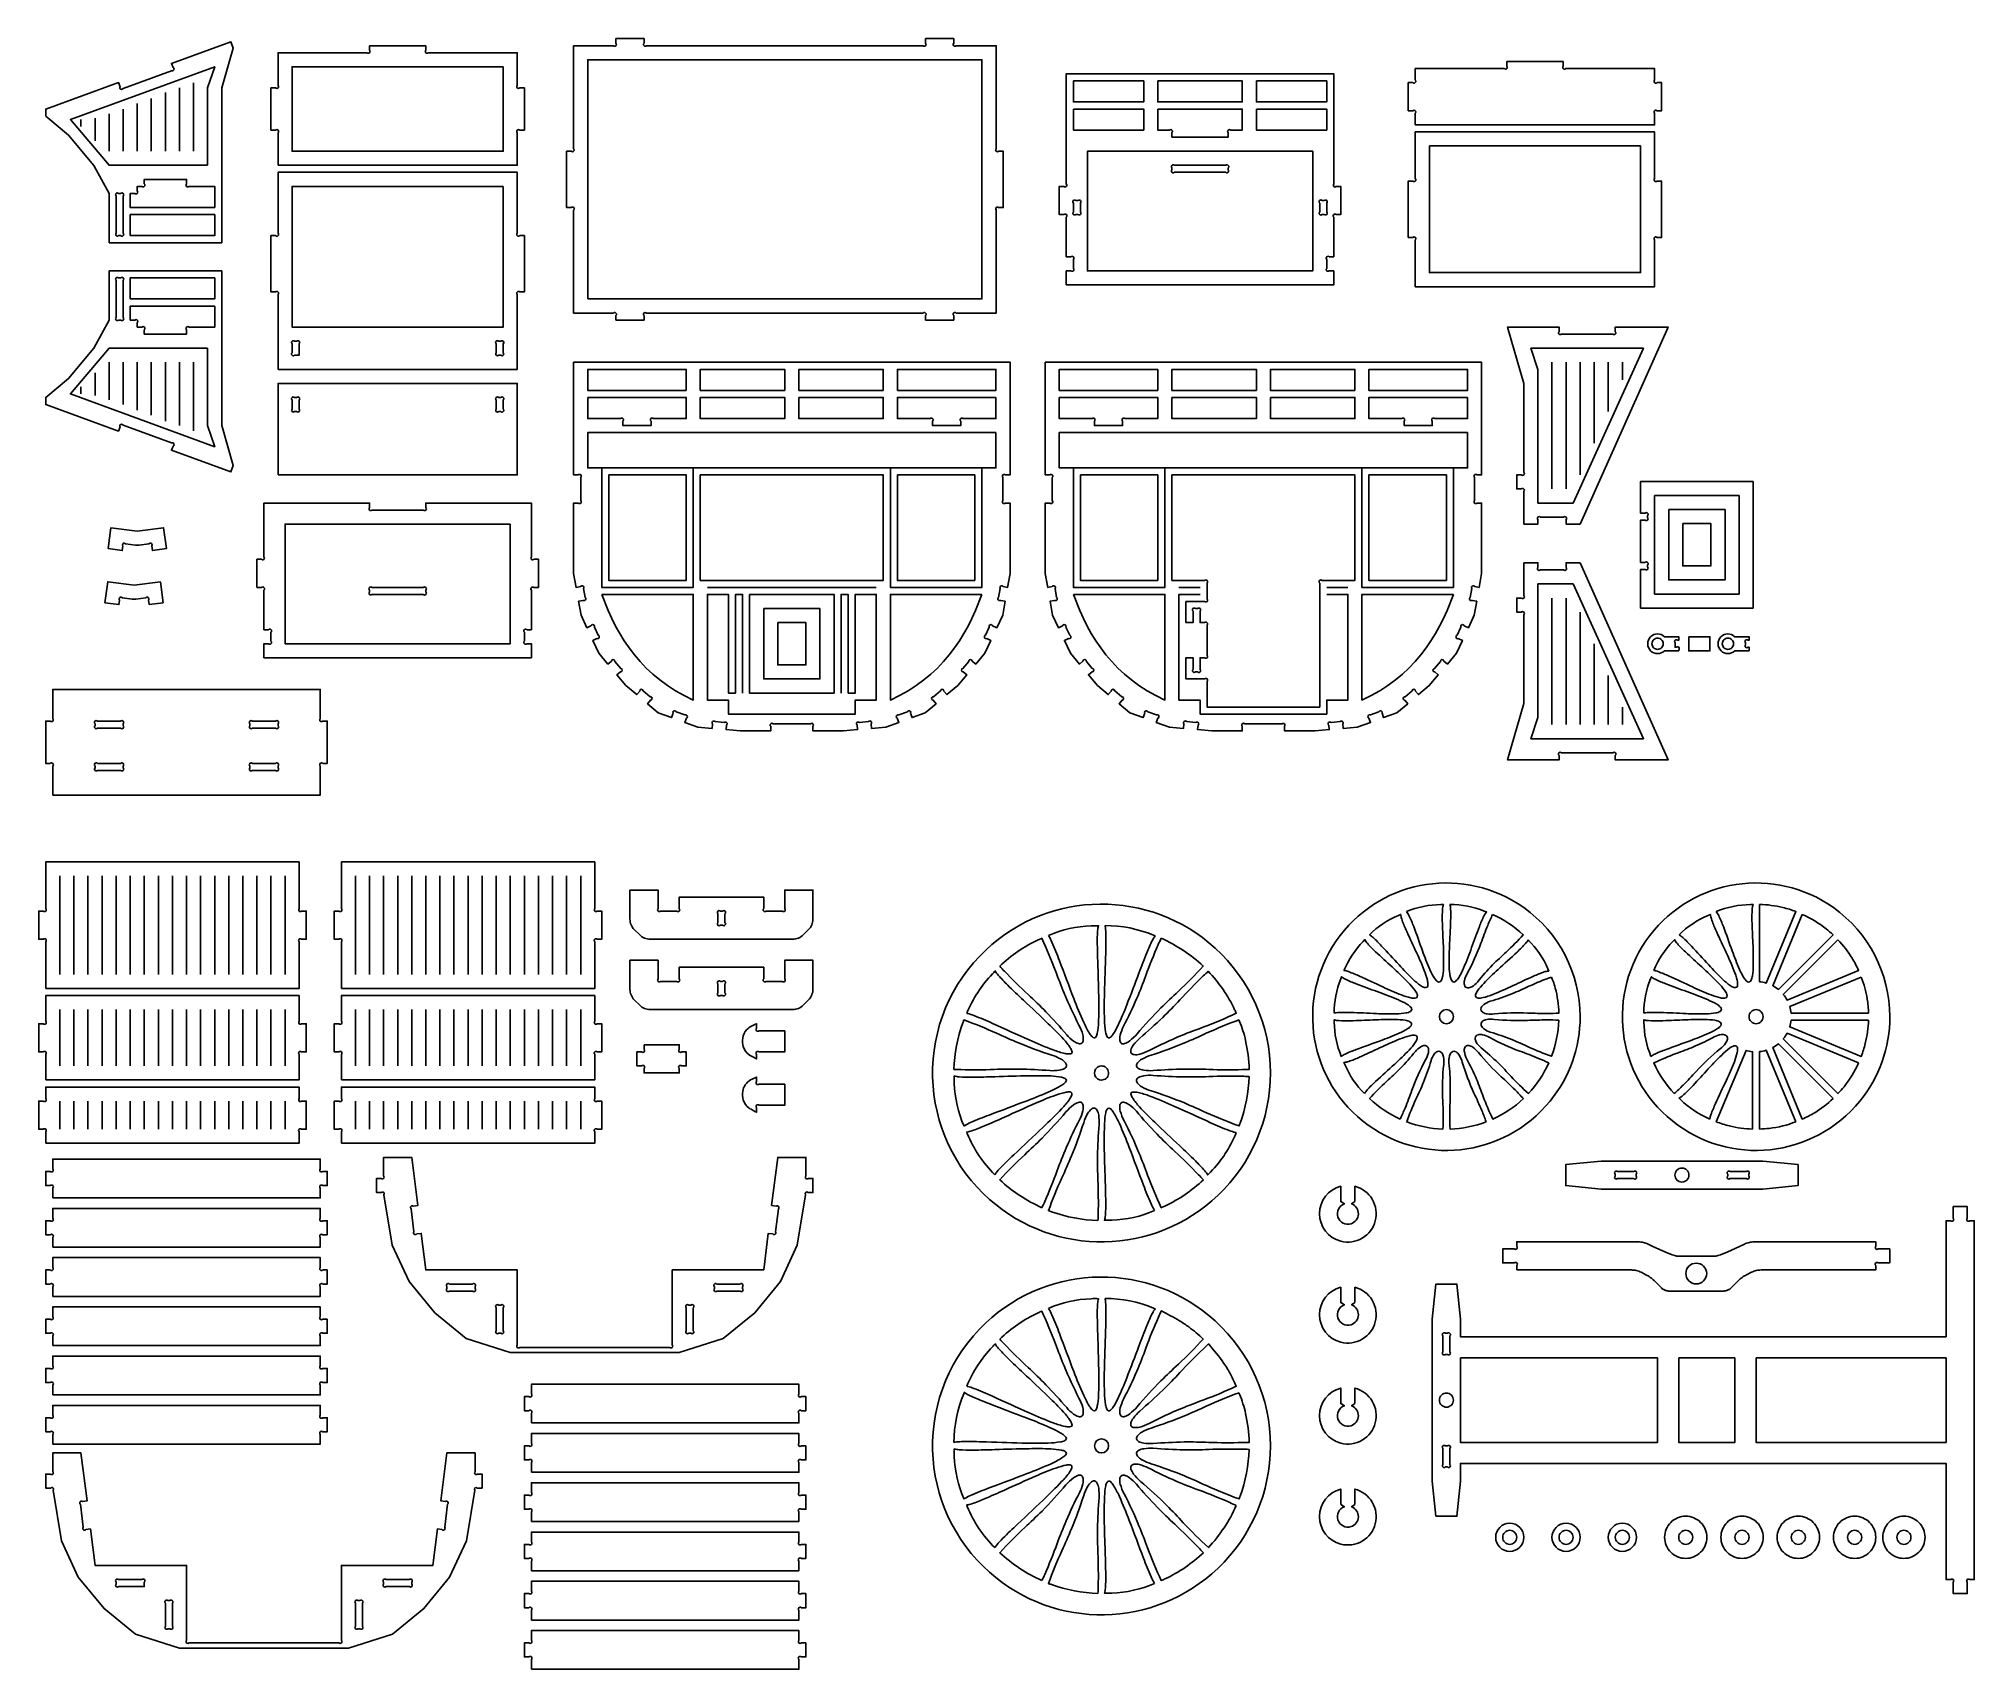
# Model space of a CAD drawing. Extents: x -1268 to 382, y -930 to 461.
import ezdxf

# ---------------------------------------------------------------- set-up
doc = ezdxf.new("R2010")
doc.units = 0
doc.header["$MEASUREMENT"] = 0
doc.layers.get('0').update_dxf_attribs({"linetype": 'CONTINUOUS'})
doc.layers.add('ENGRAVE', color=1, linetype='CONTINUOUS')

msp = doc.modelspace()

# ---------------------------------------------------------------- linework, layer by layer
for points in [[(-1207.6, 286.6), (-1207.6, 328.6), (-1220.7, 352.5), (-1242.2, 378.4), (-1261.6, 394.6), (-1261.6, 400.6), (-1199.6, 423.1), (-1198.3, 419.5, 1), (-1195.5, 418.2), (-1154.4, 433.2, 1), (-1153.1, 435.9), (-1154.5, 439.5), (-1103.7, 458), (-1101.7, 452.4), (-1111.6, 418.6), (-1111.6, 286.6)], [(-1063.6, 352.6), (-1063.6, 380.4, 1), (-1065.7, 382.6), (-1069.6, 382.6), (-1069.6, 418.6), (-1065.7, 418.6, 1), (-1063.6, 420.7), (-1063.6, 448.6), (-987.7, 448.6, 1), (-985.6, 450.7), (-985.6, 454.6), (-937.6, 454.6), (-937.6, 450.7, 1), (-935.5, 448.6), (-859.6, 448.6), (-859.6, 420.7, 1), (-857.5, 418.6), (-853.6, 418.6), (-853.6, 382.6), (-857.5, 382.6, 1), (-859.6, 380.4), (-859.6, 352.6)], [(-775.6, 220.6), (-775.6, 224.4, 1), (-777.7, 226.6), (-811.6, 226.6), (-811.6, 314.4, 1), (-813.7, 316.6), (-817.6, 316.6), (-817.6, 364.6), (-813.7, 364.6, 1), (-811.6, 366.7), (-811.6, 454.6), (-777.7, 454.6, 1), (-775.6, 456.7), (-775.6, 460.6), (-751.6, 460.6), (-751.6, 456.7, 1), (-749.5, 454.6), (-513.7, 454.6, 1), (-511.6, 456.7), (-511.6, 460.6), (-487.6, 460.6), (-487.6, 456.7, 1), (-485.5, 454.6), (-451.4, 454.6), (-451.4, 366.7, 1), (-449.3, 364.6), (-445.4, 364.6), (-445.4, 316.6), (-449.3, 316.6, 1), (-451.4, 314.4), (-451.4, 226.6), (-485.5, 226.6, 1), (-487.6, 224.4), (-487.6, 220.6), (-511.6, 220.6), (-511.6, 224.4, 1), (-513.7, 226.6), (-749.5, 226.6, 1), (-751.6, 224.4), (-751.6, 220.6)], [(-391.6, 250.6), (-391.6, 262.6), (-387.7, 262.6, 1), (-385.6, 264.7), (-385.6, 272.4, 1), (-387.7, 274.6), (-391.6, 274.6), (-391.6, 308.4, 1), (-393.7, 310.6), (-397.6, 310.6), (-397.6, 334.6), (-393.7, 334.6, 1), (-391.6, 336.7), (-391.6, 430.6), (-163.6, 430.6), (-163.6, 336.7, 1), (-161.5, 334.6), (-157.6, 334.6), (-157.6, 310.6), (-161.5, 310.6, 1), (-163.6, 308.4), (-163.6, 274.6), (-167.5, 274.6, 1), (-169.6, 272.4), (-169.6, 264.7, 1), (-167.5, 262.6), (-163.6, 262.6), (-163.6, 250.6)], [(-94.1, 387.1), (-94.1, 397, 1), (-96.2, 399.1), (-100.1, 399.1), (-100.1, 423.1), (-96.2, 423.1, 1), (-94.1, 425.2), (-94.1, 435.1), (-18.2, 435.1, 1), (-16.1, 437.2), (-16.1, 441.1), (31.9, 441.1), (31.9, 437.2, 1), (34.1, 435.1), (109.9, 435.1), (109.9, 425.2, 1), (112.1, 423.1), (115.9, 423.1), (115.9, 399.1), (112.1, 399.1, 1), (109.9, 397), (109.9, 387.1)], [(-313.6, 400.6), (-313.6, 382.6), (-303.7, 382.6, -1), (-301.6, 380.4), (-301.6, 376.6), (-253.6, 376.6), (-253.6, 380.4, -1), (-251.5, 382.6), (-241.6, 382.6), (-241.6, 400.6)], [(-94.1, 249.1), (-94.1, 289, 1), (-96.2, 291.1), (-100.1, 291.1), (-100.1, 339.1), (-96.2, 339.1, 1), (-94.1, 341.2), (-94.1, 381.1), (109.9, 381.1), (109.9, 341.2, 1), (112.1, 339.1), (115.9, 339.1), (115.9, 291.1), (112.1, 291.1, 1), (109.9, 289), (109.9, 249.1)], [(-1063.6, 178.6), (-1063.6, 242.4, 1), (-1065.7, 244.6), (-1069.6, 244.6), (-1069.6, 292.6), (-1065.7, 292.6, 1), (-1063.6, 294.7), (-1063.6, 346.6), (-859.6, 346.6), (-859.6, 294.7, 1), (-857.5, 292.6), (-853.6, 292.6), (-853.6, 244.6), (-857.5, 244.6, 1), (-859.6, 242.4), (-859.6, 178.6)], [(-299.5, 346.6), (-255.7, 346.6, 1), (-253.6, 348.7), (-253.6, 350.4, 1), (-255.7, 352.6), (-299.5, 352.6, 1), (-301.6, 350.4), (-301.6, 348.7, 1)], [(-1117.6, 316.6), (-1117.6, 334.6), (-1139.5, 334.6, -1), (-1141.6, 336.7), (-1141.6, 340.6), (-1177.6, 340.6), (-1177.6, 336.7, -1), (-1179.7, 334.6), (-1183.6, 334.6), (-1183.6, 330.7, -1), (-1185.7, 328.6), (-1189.6, 328.6), (-1189.6, 316.6)], [(-1201.6, 326.4), (-1201.6, 294.7, 1), (-1199.5, 292.6), (-1197.7, 292.6, 1), (-1195.6, 294.7), (-1195.6, 326.4, 1), (-1197.7, 328.6), (-1199.5, 328.6, 1)], [(-385.6, 320.4), (-385.6, 312.7, 1), (-383.5, 310.6), (-381.7, 310.6, 1), (-379.6, 312.7), (-379.6, 320.4, 1), (-381.7, 322.6), (-383.5, 322.6, 1)], [(-173.5, 322.6), (-171.7, 322.6, -1), (-169.6, 320.4), (-169.6, 312.7, -1), (-171.7, 310.6), (-173.5, 310.6, -1), (-175.6, 312.7), (-175.6, 320.4, -1)], [(-1207.6, 262.6), (-1207.6, 220.6), (-1220.7, 196.6), (-1242.2, 170.7), (-1261.6, 154.6), (-1261.6, 148.6), (-1199.6, 126), (-1198.3, 129.6, -1), (-1195.5, 130.9), (-1154.4, 115.9, -1), (-1153.1, 113.2), (-1154.5, 109.6), (-1103.7, 91.1), (-1101.7, 96.7), (-1111.6, 130.6), (-1111.6, 262.6)], [(-1195.6, 254.4), (-1195.6, 222.7, -1), (-1197.7, 220.6), (-1199.5, 220.6, -1), (-1201.6, 222.7), (-1201.6, 254.4, -1), (-1199.5, 256.6), (-1197.7, 256.6, -1)], [(-1117.6, 232.6), (-1117.6, 214.6), (-1139.5, 214.6, 1), (-1141.6, 212.4), (-1141.6, 208.6), (-1177.6, 208.6), (-1177.6, 212.4, 1), (-1179.7, 214.6), (-1183.6, 214.6), (-1183.6, 218.4, 1), (-1185.7, 220.6), (-1189.6, 220.6), (-1189.6, 232.6)], [(-1.6, 46.6), (-1.6, 74.4, 1), (-3.7, 76.6), (-7.6, 76.6), (-7.6, 88.6), (-3.7, 88.6, 1), (-1.6, 90.7), (-1.6, 166.6), (-15.5, 214.6), (28.4, 214.6), (28.4, 210.7, 1), (30.5, 208.6), (74.3, 208.6, 1), (76.4, 210.7), (76.4, 214.6), (121.4, 214.6), (46.4, 46.6), (34.4, 46.6), (34.4, 50.4, 1), (32.3, 52.6), (12.5, 52.6, 1), (10.4, 50.4), (10.4, 46.6)], [(-1051.6, 200.4), (-1051.6, 192.7, 1), (-1049.5, 190.6), (-1045.6, 190.6), (-1045.6, 200.4, 1), (-1047.7, 202.6), (-1049.5, 202.6, 1)], [(-877.6, 200.4), (-877.6, 192.7, 1), (-875.5, 190.6), (-873.7, 190.6, 1), (-871.6, 192.7), (-871.6, 200.4, 1), (-873.7, 202.6), (-875.5, 202.6, 1)], [(-439.6, 4.6), (-439.6, 64.6), (-443.5, 64.6, -1), (-445.6, 66.7), (-445.6, 86.4, -1), (-443.5, 88.6), (-439.6, 88.6), (-439.6, 184.6), (-811.6, 184.6), (-811.6, 88.6), (-807.7, 88.6, -1), (-805.6, 86.4), (-805.6, 66.7, -1), (-807.7, 64.6), (-811.6, 64.6), (-811.6, 4.6), (-809.5, -7.3), (-805.7, -6.6, -1), (-803.2, -8.3), (-801.9, -15.9, -1), (-803.6, -18.4), (-807.4, -19.1), (-805.3, -30.9), (-800.3, -41.8), (-796.8, -40.1, -1), (-793.9, -41.2), (-790.7, -48.2, -1), (-791.7, -51), (-795.2, -52.6), (-790.1, -63.5), (-782.4, -72.7), (-779.4, -70.2, -1), (-776.5, -70.5), (-771.5, -76.4, -1), (-771.7, -79.4), (-774.7, -81.9), (-767, -91.1), (-757.8, -98.8), (-755.3, -95.8, -1), (-752.3, -95.6), (-746.4, -100.6, -1), (-746.1, -103.6), (-748.6, -106.5), (-739.4, -114.2), (-728.1, -118.3), (-726.8, -114.7, -1), (-724.1, -113.4), (-716.8, -116.1, -1), (-715.5, -118.8), (-716.9, -122.5), (-705.6, -126.6), (-693.6, -127.6), (-693.3, -123.7, -1), (-691, -121.8), (-683.3, -122.5, -1), (-681.3, -124.8), (-681.7, -128.6), (-669.7, -129.7), (-643.6, -129.7), (-643.6, -125.8, -1), (-641.5, -123.7), (-609.7, -123.7, -1), (-607.6, -125.8), (-607.6, -129.7), (-581.5, -129.7), (-569.5, -128.6), (-569.9, -124.8, -1), (-567.9, -122.5), (-560.2, -121.8, -1), (-557.9, -123.7), (-557.6, -127.6), (-545.6, -126.6), (-534.3, -122.5), (-535.7, -118.8, -1), (-534.4, -116.1), (-527.1, -113.4, -1), (-524.4, -114.7), (-523.1, -118.3), (-511.8, -114.2), (-502.6, -106.5), (-505.1, -103.6, -1), (-504.8, -100.6), (-498.9, -95.6, -1), (-495.9, -95.8), (-493.4, -98.8), (-484.2, -91.1), (-476.5, -81.9), (-479.5, -79.4, -1), (-479.7, -76.4), (-474.7, -70.5, -1), (-471.8, -70.2), (-468.8, -72.7), (-461.1, -63.5), (-456, -52.6), (-459.5, -51, -1), (-460.5, -48.2), (-457.3, -41.2, -1), (-454.4, -40.1), (-450.9, -41.8), (-445.8, -30.9), (-443.8, -19.1), (-447.6, -18.4, -1), (-449.3, -15.9), (-448, -8.3, -1), (-445.5, -6.6), (-441.7, -7.3)], [(-37.6, 4.6), (-37.6, 64.6), (-41.5, 64.6, -1), (-43.6, 66.7), (-43.6, 86.4, -1), (-41.5, 88.6), (-37.6, 88.6), (-37.6, 184.6), (-409.6, 184.6), (-409.6, 88.6), (-405.7, 88.6, -1), (-403.6, 86.4), (-403.6, 66.7, -1), (-405.7, 64.6), (-409.6, 64.6), (-409.6, 4.6), (-407.5, -7.3), (-403.7, -6.6, -1), (-401.2, -8.3), (-399.9, -15.9, -1), (-401.6, -18.4), (-405.4, -19.1), (-403.3, -30.9), (-398.3, -41.8), (-394.8, -40.1, -1), (-391.9, -41.2), (-388.7, -48.2, -1), (-389.7, -51), (-393.2, -52.6), (-388.1, -63.5), (-380.4, -72.7), (-377.4, -70.2, -1), (-374.5, -70.5), (-369.5, -76.4, -1), (-369.7, -79.4), (-372.7, -81.9), (-365, -91.1), (-355.8, -98.8), (-353.3, -95.8, -1), (-350.3, -95.6), (-344.4, -100.6, -1), (-344.1, -103.6), (-346.6, -106.5), (-337.4, -114.2), (-326.1, -118.3), (-324.8, -114.7, -1), (-322.1, -113.4), (-314.8, -116.1, -1), (-313.5, -118.8), (-314.9, -122.5), (-303.6, -126.6), (-291.6, -127.6), (-291.3, -123.7, -1), (-289, -121.8), (-281.3, -122.5, -1), (-279.3, -124.8), (-279.7, -128.6), (-267.7, -129.7), (-241.6, -129.7), (-241.6, -125.8, -1), (-239.5, -123.7), (-207.7, -123.7, -1), (-205.6, -125.8), (-205.6, -129.7), (-179.5, -129.7), (-167.5, -128.6), (-167.9, -124.8, -1), (-165.9, -122.5), (-158.2, -121.8, -1), (-155.9, -123.7), (-155.6, -127.6), (-143.6, -126.6), (-132.3, -122.5), (-133.7, -118.8, -1), (-132.4, -116.1), (-125.1, -113.4, -1), (-122.4, -114.7), (-121.1, -118.3), (-109.8, -114.2), (-100.6, -106.5), (-103.1, -103.6, -1), (-102.8, -100.6), (-96.9, -95.6, -1), (-93.9, -95.8), (-91.4, -98.8), (-82.2, -91.1), (-74.5, -81.9), (-77.5, -79.4, -1), (-77.7, -76.4), (-72.7, -70.5, -1), (-69.8, -70.2), (-66.8, -72.7), (-59.1, -63.5), (-54, -52.6), (-57.5, -51, -1), (-58.5, -48.2), (-55.3, -41.2, -1), (-52.4, -40.1), (-48.9, -41.8), (-43.9, -30.9), (-41.8, -19.1), (-45.6, -18.4, -1), (-47.3, -15.9), (-46, -8.3, -1), (-43.5, -6.6), (-39.7, -7.3)], [(-1045.6, 152.4), (-1045.6, 144.7, -1), (-1047.7, 142.6), (-1049.5, 142.6, -1), (-1051.6, 144.7), (-1051.6, 152.4, -1), (-1049.5, 154.6), (-1047.7, 154.6, -1)], [(-875.5, 154.6), (-873.7, 154.6, -1), (-871.6, 152.4), (-871.6, 144.7, -1), (-873.7, 142.6), (-875.5, 142.6, -1), (-877.6, 144.7), (-877.6, 152.4, -1)], [(-799.6, 154.6), (-799.6, 136.6), (-771.7, 136.6, -1), (-769.6, 134.4), (-769.6, 130.6), (-745.6, 130.6), (-745.6, 134.4, -1), (-743.5, 136.6), (-715.6, 136.6), (-715.6, 154.6)], [(-451.6, 154.6), (-451.6, 136.6), (-479.5, 136.6, 1), (-481.6, 134.4), (-481.6, 130.6), (-505.6, 130.6), (-505.6, 134.4, 1), (-507.7, 136.6), (-535.6, 136.6), (-535.6, 154.6)], [(-397.6, 154.6), (-397.6, 136.6), (-369.7, 136.6, -1), (-367.6, 134.4), (-367.6, 130.6), (-343.6, 130.6), (-343.6, 134.4, -1), (-341.5, 136.6), (-313.6, 136.6), (-313.6, 154.6)], [(-49.6, 154.6), (-49.6, 136.6), (-77.5, 136.6, 1), (-79.6, 134.4), (-79.6, 130.6), (-103.6, 130.6), (-103.6, 134.4, 1), (-105.7, 136.6), (-133.6, 136.6), (-133.6, 154.6)], [(-301.6, 88.6), (-301.6, -1.4), (-273.7, -1.4, -1), (-271.6, -3.6), (-271.6, -17.3, -1), (-273.7, -19.4), (-289.6, -19.4), (-289.6, -37.4), (-283.6, -37.4), (-283.6, -27.6, -1), (-281.5, -25.4), (-279.7, -25.4, -1), (-277.6, -27.6), (-277.6, -37.4), (-273.7, -37.4, -1), (-271.6, -39.6), (-271.6, -65.3, -1), (-273.7, -67.4), (-277.6, -67.4), (-277.6, -77.3, -1), (-279.7, -79.4), (-281.5, -79.4, -1), (-283.6, -77.3), (-283.6, -67.4), (-289.6, -67.4), (-289.6, -85.4), (-273.7, -85.4, -1), (-271.6, -87.6), (-271.6, -109.4), (-175.6, -109.4), (-175.6, -3.6, -1), (-173.5, -1.4), (-145.6, -1.4), (-145.6, 88.6)], [(193.9, 83), (97.9, 83), (97.9, 56), (101.8, 56, -1), (103.9, 53.8), (103.9, 52.1, -1), (101.8, 50), (97.9, 50), (97.9, 14), (101.8, 14, -1), (103.9, 11.8), (103.9, 10.1, -1), (101.8, 8), (97.9, 8), (97.9, -25), (193.9, -25)], [(-1075.6, -67.4), (-1075.6, -55.4), (-1071.7, -55.4, 1), (-1069.6, -53.3), (-1069.6, -45.6, 1), (-1071.7, -43.4), (-1075.6, -43.4), (-1075.6, -9.6, 1), (-1077.7, -7.4), (-1081.6, -7.4), (-1081.6, 16.6), (-1077.7, 16.6, 1), (-1075.6, 18.7), (-1075.6, 64.6), (-985.6, 64.6), (-985.6, 60.7, 1), (-983.5, 58.6), (-939.7, 58.6, 1), (-937.6, 60.7), (-937.6, 64.6), (-847.6, 64.6), (-847.6, 18.7, 1), (-845.5, 16.6), (-841.6, 16.6), (-841.6, -7.4), (-845.5, -7.4, 1), (-847.6, -9.6), (-847.6, -43.4), (-851.5, -43.4, 1), (-853.6, -45.6), (-853.6, -53.3, 1), (-851.5, -55.4), (-847.6, -55.4), (-847.6, -67.4)], [(-1182, 28.7), (-1173.6, 29.8, -1), (-1171.2, 28), (-1170.7, 24.1), (-1158.8, 25.7), (-1161.2, 43.5), (-1183.6, 40.6), (-1206, 43.5), (-1208.3, 25.7), (-1196.4, 24.1), (-1195.9, 28, -1), (-1193.6, 29.8), (-1185.1, 28.7)], [(-1.6, 13.6), (-1.6, -14.3, -1), (-3.7, -16.4), (-7.6, -16.4), (-7.6, -28.4), (-3.7, -28.4, -1), (-1.6, -30.6), (-1.6, -106.4), (-15.5, -154.4), (28.4, -154.4), (28.4, -150.6, -1), (30.5, -148.4), (74.3, -148.4, -1), (76.4, -150.6), (76.4, -154.4), (121.4, -154.4), (46.4, 13.6), (34.4, 13.6), (34.4, 9.7, -1), (32.3, 7.6), (12.5, 7.6, -1), (10.4, 9.7), (10.4, 13.6)], [(-1184.7, -17.4), (-1176.3, -16.3, -1), (-1174, -18.1), (-1173.4, -22), (-1161.6, -20.4), (-1163.9, -2.6), (-1186.3, -5.5), (-1208.7, -2.6), (-1211.1, -20.4), (-1199.2, -22), (-1198.7, -18.1, -1), (-1196.3, -16.3), (-1187.9, -17.4)], [(-983.5, -7.4), (-939.7, -7.4, -1), (-937.6, -9.6), (-937.6, -11.3, -1), (-939.7, -13.4), (-983.5, -13.4, -1), (-985.6, -11.3), (-985.6, -9.6, -1)], [(118.3, -49.4, 0.41271), (106.4, -49.5, 0.41271), (106.5, -61.4, 0.41145), (118.3, -61.4), (130.4, -61.4), (130.4, -60.6, 1), (128.3, -58.4), (127.4, -58.4), (127.4, -54.6, -1), (129.5, -52.4), (130.4, -52.4), (130.4, -49.4)], [(178.3, -49.4, 0.41271), (166.4, -49.5, 0.41271), (166.5, -61.4, 0.41145), (178.3, -61.4), (190.4, -61.4), (190.4, -58.4), (189.5, -58.4, -1), (187.4, -56.3), (187.4, -54.6, -1), (189.5, -52.4), (190.4, -52.4), (190.4, -49.4)], [(112.4, -60.2, 0.414214), (117.2, -55.4, 0.414214), (112.4, -50.6, 0.414214), (107.6, -55.4, 0.414214)], [(172.4, -60.2, 0.414214), (177.2, -55.4, 0.414214), (172.4, -50.6, 0.414214), (167.6, -55.4, 0.414214)], [(-1255.6, -184.4), (-1255.6, -159.6, 1), (-1257.7, -157.4), (-1261.6, -157.4), (-1261.6, -121.4), (-1257.7, -121.4, 1), (-1255.6, -119.3), (-1255.6, -94.4), (-1027.6, -94.4), (-1027.6, -119.3, 1), (-1025.5, -121.4), (-1021.6, -121.4), (-1021.6, -157.4), (-1025.5, -157.4, 1), (-1027.6, -159.6), (-1027.6, -184.4)], [(-1217.5, -121.4), (-1197.7, -121.4, -1), (-1195.6, -123.6), (-1195.6, -125.3, -1), (-1197.7, -127.4), (-1217.5, -127.4, -1), (-1219.6, -125.3), (-1219.6, -123.6, -1)], [(-1085.5, -127.4), (-1065.7, -127.4, 1), (-1063.6, -125.3), (-1063.6, -123.6, 1), (-1065.7, -121.4), (-1085.5, -121.4, 1), (-1087.6, -123.6), (-1087.6, -125.3, 1)], [(-1217.5, -163.4), (-1197.7, -163.4, 1), (-1195.6, -161.3), (-1195.6, -159.6, 1), (-1197.7, -157.4), (-1217.5, -157.4, 1), (-1219.6, -159.6), (-1219.6, -161.3, 1)], [(-1065.7, -157.4), (-1085.5, -157.4, 1), (-1087.6, -159.6), (-1087.6, -161.3, 1), (-1085.5, -163.4), (-1065.7, -163.4, 1), (-1063.6, -161.3), (-1063.6, -159.6, 1)], [(-1261.6, -349.4), (-1261.6, -309.6, 1), (-1263.7, -307.4), (-1267.6, -307.4), (-1267.6, -283.4), (-1263.7, -283.4, 1), (-1261.6, -281.3), (-1261.6, -241.4), (-1045.6, -241.4), (-1045.6, -281.3, 1), (-1043.5, -283.4), (-1039.6, -283.4), (-1039.6, -307.4), (-1043.5, -307.4, 1), (-1045.6, -309.6), (-1045.6, -349.4)], [(-1009.6, -349.4), (-1009.6, -309.6, 1), (-1011.7, -307.4), (-1015.6, -307.4), (-1015.6, -283.4), (-1011.7, -283.4, 1), (-1009.6, -281.3), (-1009.6, -241.4), (-793.6, -241.4), (-793.6, -281.3, 1), (-791.5, -283.4), (-787.6, -283.4), (-787.6, -307.4), (-791.5, -307.4, 1), (-793.6, -309.6), (-793.6, -349.4)], [(46.4, -373.4, 0.243282), (-1.7, -280.4, 0.404072), (-158.1, -304.2, 0.407608), (-139, -462.3, 0.412885), (20.8, -445.4, 0.172941)], [(310.4, -373.4, 0.243282), (262.3, -280.4, 0.404072), (105.9, -304.2, 0.407609), (125, -462.3, 0.412885), (284.8, -445.4, 0.172941)], [(-763.6, -265.4), (-739.6, -265.4), (-739.6, -281.3, 1), (-737.5, -283.4), (-723.7, -283.4, 1), (-721.6, -281.3), (-721.6, -271.4), (-649.6, -271.4), (-649.6, -281.3, 1), (-647.5, -283.4), (-633.7, -283.4, 1), (-631.6, -281.3), (-631.6, -265.4), (-607.6, -265.4), (-607.6, -290.2, -0.198916), (-611.3, -299.2), (-615.9, -303.7, -0.198915), (-624.9, -307.4), (-746.3, -307.4, -0.198915), (-755.3, -303.7), (-759.9, -299.2, -0.198914), (-763.6, -290.2)], [(-217.6, -421.4, 0.21178), (-264.8, -314.9, 0.391929), (-460.3, -316.6, 0.213524), (-505.6, -425, 0.208326), (-457.1, -529.2, 0.390197), (-262.3, -525.7, 0.205517)], [(-101.5, -283.8, -0.099565), (-72.3, -277.8), (-70.2, -277.8, 0.070307), (-70.9, -281.8, 0.025895), (-71.1, -291.6, 0.005837), (-70.3, -310.8, -0.01601), (-70, -329.7, -0.036411), (-70.7, -338.5, -0.07724), (-71.8, -342.4, -0.193502), (-73.2, -343.8, -0.246041), (-75.2, -343.4, -0.090618), (-77.8, -340.5, -0.040959), (-81.7, -333.2, -0.017856), (-88, -317.2, 0.003032), (-95.5, -296.6, 0.023885), (-99.5, -287.1, 0.055063)], [(-64.6, -277.7, -0.093763), (-35.3, -283.4), (-33.4, -284.1, 0.070307), (-35.6, -287.6, 0.026135), (-39.5, -296.5, 0.005976), (-46.1, -314.4, -0.015999), (-53, -332.1, -0.036365), (-57, -339.9, -0.07668), (-59.6, -343.1, -0.192132), (-61.4, -343.9, -0.247601), (-63.1, -342.7, -0.092119), (-64.4, -339.1, -0.041009), (-65.2, -330.8, -0.018067), (-65, -313.7, 0.002962), (-64, -291.8, 0.023921), (-64, -281.5, 0.055321)], [(162.5, -283.8, -0.099565), (191.7, -277.8), (193.8, -277.8, 0.070307), (193.1, -281.8, 0.025895), (192.9, -291.6, 0.005837), (193.7, -310.8, -0.01601), (194, -329.7, -0.036411), (193.3, -338.5, -0.07724), (192.2, -342.4, -0.193504), (190.8, -343.8, -0.24604), (188.8, -343.4, -0.090617), (186.2, -340.5, -0.040959), (182.3, -333.2, -0.017856), (176, -317.2, 0.003032), (168.5, -296.6, 0.023885), (164.5, -287.1, 0.055063)], [(199.4, -277.7, -0.053553), (219.1, -280.3, -0.032919), (230.3, -283.8), (205, -344.7, 0.049855), (199.4, -343.6)], [(-688.6, -285.6), (-688.6, -293.3, 1), (-686.5, -295.4), (-684.7, -295.4, 1), (-682.6, -293.3), (-682.6, -285.6, 1), (-684.7, -283.4), (-686.5, -283.4, 1)], [(-406.9, -304.2, -0.095029), (-370.3, -295.9, -0.012169), (-364.1, -295.9, 0.058538), (-364.9, -300.2, 0.023125), (-365.2, -311.8, 0.00662), (-364.7, -330.6, -0.004803), (-363.9, -359.6, -0.017644), (-364.2, -378.3, -0.040554), (-365.2, -387.4, -0.081454), (-366.3, -390.4, -0.243498), (-367.7, -391.5, -0.198617), (-369.4, -390.7, -0.071237), (-371.8, -387.7, -0.035072), (-376.8, -378.4, -0.015759), (-385.3, -357.9, -0.001102), (-397.4, -325.7, 0.015937), (-403.9, -309.8, 0.036348), (-406.5, -304.7)], [(-358.6, -295.7, -0.100712), (-317.2, -304), (-315.9, -304.5, 0.058805), (-318.2, -308.3, 0.023291), (-323, -318.9, 0.006699), (-329.8, -336.3, -0.004741), (-340.1, -363.4, -0.017578), (-347.4, -380.6, -0.040394), (-351.9, -388.6, -0.080995), (-354, -391, -0.242503), (-355.7, -391.5, -0.199662), (-357, -390.1, -0.071689), (-358.1, -386.4, -0.035245), (-359.1, -375.9, -0.015833), (-359.1, -353.7, -0.001152), (-358, -319.2, 0.015881), (-357.9, -302, 0.036248), (-358.5, -296.3)], [(-133.2, -303.6, -0.09623), (-108.5, -287), (-106.6, -286.2, 0.07041), (-105.7, -290.1, 0.026017), (-102.1, -299.2, 0.005895), (-94.1, -316.6, -0.016027), (-86.5, -333.9, -0.036448), (-83.8, -342.3, -0.077155), (-83.4, -346.3, -0.192541), (-84.1, -348.2, -0.24616), (-86.2, -348.6, -0.091184), (-89.6, -346.9, -0.041205), (-96, -341.6, -0.017959), (-108, -329.3, 0.003012), (-122.8, -313.2, 0.023918), (-130.1, -305.9, 0.055117)], [(-28.2, -286.2, -0.081762), (-2.1, -303.6, -0.024137), (-16.6, -318.3, 0.011756), (-28.2, -329.3, 0.022775), (-41.2, -343.9, -0.081665), (-45.8, -347.9, -0.147369), (-49.4, -348.9, -0.337047), (-52.2, -346.4, -0.114833), (-52.2, -342.6, -0.073818), (-49.8, -336.6, 0.036955), (-38.2, -310.8, -0.010558), (-32.4, -295.6, -0.012707)], [(130.8, -303.6, -0.096231), (155.5, -287), (157.4, -286.2, 0.07041), (158.3, -290.1, 0.026017), (161.9, -299.2, 0.005895), (169.9, -316.6, -0.016027), (177.5, -333.9, -0.036448), (180.2, -342.3, -0.077154), (180.6, -346.3, -0.19254), (179.9, -348.2, -0.246161), (177.8, -348.6, -0.091185), (174.4, -346.9, -0.041205), (168, -341.6, -0.017959), (156, -329.3, 0.003012), (141.2, -313.2, 0.023918), (133.9, -305.9, 0.055118)], [(235.8, -286.2, -0.063904), (256.1, -298.5, -0.021632), (262, -303.6), (215.4, -350.2, 0.049792), (210.6, -347)], [(-448.4, -330.4, -0.0811), (-415.6, -307.9, -0.007919), (-412.5, -306.6, -0.019395), (-400.9, -334.3, 0.007964), (-393.5, -353.3, 0.02097), (-380.8, -380.7, -0.055565), (-377.6, -388.8, -0.095384), (-377.2, -393.6, -0.199945), (-378.4, -396, -0.220985), (-381.2, -396.4, -0.098592), (-385.4, -394.3, -0.054984), (-391.3, -388.8, 0.015697), (-409, -369.3, 0.012322), (-424.1, -354.6, -0.01614), (-444.3, -334.7, -0.003727)], [(-310.8, -306.5, -0.084092), (-274.9, -330.3, -0.019446), (-296.1, -351.8, 0.007978), (-310.9, -365.9, 0.021038), (-331.3, -388.1, -0.055487), (-337.6, -394.1, -0.095059), (-341.9, -396.4, -0.199296), (-344.5, -396.2, -0.221639), (-345.9, -393.8, -0.098933), (-345.6, -389.1, -0.055064), (-342.8, -381.5, 0.015637), (-331.5, -357.7, 0.012299), (-323.8, -338.2, -0.016105), (-313.2, -311.9, -0.003715)], [(-154.9, -334, -0.092933), (-138.5, -309.2), (-137, -307.7, 0.070364), (-134.7, -311.1, 0.026043), (-127.9, -318.1, 0.005927), (-113.9, -331, -0.015985), (-100.2, -344.2, -0.036383), (-94.5, -350.8, -0.077029), (-92.5, -354.4, -0.192453), (-92.5, -356.4, -0.246597), (-94.2, -357.6, -0.091164), (-98, -357.4, -0.041164), (-106, -354.9, -0.017945), (-121.8, -348.1, 0.002975), (-141.6, -338.9, 0.023842), (-151.1, -335, 0.055062)], [(2.2, -307.9, -0.096223), (18.9, -332.6), (19.7, -334.5, 0.070195), (15.7, -335.3, 0.025969), (6.6, -338.9, 0.005881), (-10.7, -346.9, -0.01602), (-28.1, -354.5, -0.036385), (-36.4, -357.2, -0.076886), (-40.5, -357.7, -0.193248), (-42.3, -356.9, -0.247055), (-42.7, -354.9, -0.091537), (-41.1, -351.5, -0.041283), (-35.8, -345, -0.01797), (-23.5, -333.1, 0.003023), (-7.3, -318.3, 0.023953), (-0.1, -310.9, 0.055242)], [(109.1, -334, -0.092933), (125.5, -309.2), (127, -307.7, 0.070364), (129.3, -311.1, 0.026043), (136.1, -318.1, 0.005927), (150.1, -331, -0.015985), (163.8, -344.2, -0.036383), (169.5, -350.8, -0.077028), (171.5, -354.4, -0.192453), (171.5, -356.4, -0.246597), (169.8, -357.6, -0.091164), (166, -357.4, -0.041164), (158, -354.9, -0.017945), (142.2, -348.1, 0.002975), (122.4, -338.9, 0.023842), (112.9, -335, 0.055062)], [(266.2, -307.9, -0.054313), (278.2, -323.5, -0.034954), (283.7, -334), (222.8, -359.3, 0.05162), (219.6, -354.5)], [(-763.6, -325.3), (-739.6, -325.3), (-739.6, -341.2, 1), (-737.5, -343.3), (-723.7, -343.3, 1), (-721.6, -341.2), (-721.6, -331.3), (-649.6, -331.3), (-649.6, -341.2, 1), (-647.5, -343.3), (-633.7, -343.3, 1), (-631.6, -341.2), (-631.6, -325.3), (-607.6, -325.3), (-607.6, -350, -0.198917), (-611.3, -359.1), (-615.9, -363.6, -0.198915), (-624.9, -367.3), (-746.3, -367.3, -0.198916), (-755.3, -363.6), (-759.9, -359.1, -0.198914), (-763.6, -350)], [(-688.6, -345.5), (-688.6, -353.2, 1), (-686.5, -355.3), (-684.7, -355.3, 1), (-682.6, -353.2), (-682.6, -345.5, 1), (-684.7, -343.3), (-686.5, -343.3, 1)], [(-476.5, -370.6, -0.094067), (-454.6, -336.9, -0.006452), (-452.2, -334.4, 0.058482), (-449.6, -338, 0.023194), (-441.6, -346.5, 0.006665), (-428.1, -359.4, -0.00477), (-407, -379.4, -0.017606), (-393.9, -392.7, -0.04042), (-388.2, -399.9, -0.080937), (-386.8, -402.8, -0.241843), (-387, -404.5, -0.200125), (-388.8, -405.2, -0.071746), (-392.7, -404.8, -0.035234), (-402.7, -401.8, -0.015816), (-423.2, -393.3, -0.001131), (-454.6, -379.1, 0.015925), (-470.4, -372.4, 0.03639), (-475.9, -370.7)], [(-270.6, -334.7, -0.081098), (-248.1, -367.5, -0.007918), (-246.7, -370.5, -0.019395), (-274.5, -382.2, 0.007964), (-293.5, -389.5, 0.020971), (-320.9, -402.3, -0.055566), (-329, -405.4, -0.095385), (-333.8, -405.8, -0.199944), (-336.2, -404.6, -0.220982), (-336.6, -401.9, -0.098593), (-334.5, -397.7, -0.054985), (-329, -391.7, 0.015697), (-309.4, -374, 0.012323), (-294.8, -359, -0.01614), (-274.9, -338.7, -0.003727)], [(-163.4, -370.4, -0.093765), (-157.7, -341.2), (-156.9, -339.3, 0.070315), (-153.5, -341.5, 0.026137), (-144.5, -345.4, 0.005977), (-126.6, -352, -0.015998), (-109, -358.9, -0.036365), (-101.2, -362.8, -0.076691), (-98, -365.4, -0.192187), (-97.2, -367.3, -0.247561), (-98.3, -368.9, -0.092095), (-101.9, -370.2, -0.041002), (-110.2, -371, -0.018065), (-127.3, -370.8, 0.002961), (-149.2, -369.8, 0.023916), (-159.6, -369.9, 0.055306)], [(22, -339.6, 0.023635), (2.8, -347.5, -0.012281), (-11.7, -353.9, -0.022898), (-30.2, -360.3, 0.081859), (-35.6, -363.1, 0.148138), (-38, -366, 0.336526), (-36.7, -369.6, 0.122722), (-32.8, -371.1, 0.066157), (-26.7, -371.1, -0.036883), (1.6, -370.3, 0.011922), (18.8, -370.7, 0.011565), (28.3, -370.4, 0.053394), (25.2, -349, 0.022162), (23.4, -343.2, 0.046501), (22.4, -340.7, -0.0553)], [(100.6, -370.4, -0.093765), (106.3, -341.2), (107.1, -339.3, 0.070315), (110.5, -341.5, 0.026137), (119.5, -345.4, 0.005977), (137.4, -352, -0.015998), (155, -358.9, -0.036365), (162.8, -362.8, -0.076691), (166, -365.4, -0.192187), (166.8, -367.3, -0.247562), (165.7, -368.9, -0.092096), (162.1, -370.2, -0.041002), (153.8, -371, -0.018065), (136.7, -370.8, 0.002961), (114.8, -369.8, 0.023916), (104.4, -369.9, 0.055306)], [(286, -339.6), (225.1, -364.8, -0.053218), (226.2, -370.4), (292.2, -370.4, 0.034923), (291.2, -358.4, 0.057453)], [(-1261.6, -427.4), (-1261.6, -405.6, 1), (-1263.7, -403.4), (-1267.6, -403.4), (-1267.6, -379.4), (-1263.7, -379.4, 1), (-1261.6, -377.3), (-1261.6, -355.4), (-1045.6, -355.4), (-1045.6, -377.3, 1), (-1043.5, -379.4), (-1039.6, -379.4), (-1039.6, -403.4), (-1043.5, -403.4, 1), (-1045.6, -405.6), (-1045.6, -427.4)], [(-1009.6, -427.4), (-1009.6, -405.6, 1), (-1011.7, -403.4), (-1015.6, -403.4), (-1015.6, -379.4), (-1011.7, -379.4, 1), (-1009.6, -377.3), (-1009.6, -355.4), (-793.6, -355.4), (-793.6, -377.3, 1), (-791.5, -379.4), (-787.6, -379.4), (-787.6, -403.4), (-791.5, -403.4, 1), (-793.6, -405.6), (-793.6, -427.4)], [(-631.6, -385.4), (-653.5, -385.4, -1), (-655.6, -383.3), (-655.6, -379.4, 0.021616), (-659.9, -381.5, 0.08231), (-664.1, -384.6, 0.158207), (-667.4, -391.7, 0.097463), (-667, -398.9, 0.177471), (-662.1, -405.9, 0.02745), (-660, -407.2, 0.020909), (-655.6, -409.4), (-655.6, -405.6, -1), (-653.5, -403.4), (-631.6, -403.4)], [(-487.4, -418.4, -0.080926), (-479.8, -378.7, -0.006161), (-478.9, -376.2, -0.019468), (-451, -387.6, 0.007993), (-432.3, -395.8, 0.021052), (-403.9, -406.2, -0.055552), (-396, -409.7, -0.095381), (-392.3, -412.8, -0.199994), (-391.5, -415.4, -0.220989), (-393.1, -417.6, -0.098561), (-397.6, -419, -0.054961), (-405.7, -419.4, 0.015624), (-432, -418.1, 0.012271), (-453, -418.4, -0.016076), (-481.4, -418.6, -0.003712)], [(-244.4, -376.1, 0.019109), (-272.3, -387.6, -0.008366), (-290.9, -395.8, -0.021161), (-319.2, -406.2, 0.055541), (-327.2, -409.7, 0.095456), (-330.9, -412.8, 0.200243), (-331.7, -415.4, 0.220828), (-330.1, -417.6, 0.09843), (-325.6, -419, 0.054919), (-317.5, -419.4, -0.015643), (-291.2, -418.1, -0.012199), (-270.1, -418.4, 0.016088), (-241.6, -418.6, 0.003692), (-235.6, -418.4, 0.041816), (-238.8, -393.7, 0.043776), (-243.9, -377.4, -0.01839)], [(-157.2, -407.3, -0.099534), (-163.2, -378.1), (-163.2, -376.1, 0.069908), (-159.2, -376.8, 0.02587), (-149.4, -376.9, 0.005829), (-130.3, -376.2, -0.016058), (-111.4, -375.8, -0.036407), (-102.7, -376.5, -0.076829), (-98.7, -377.7, -0.192741), (-97.3, -379.1, -0.247519), (-97.7, -381.1, -0.091694), (-100.5, -383.6, -0.04131), (-107.9, -387.5, -0.017962), (-123.8, -393.9, 0.00306), (-144.4, -401.4, 0.024038), (-153.9, -405.3, 0.055453)], [(-61.6, -373.4, 0.413694), (-67.6, -367.4, 0.413694), (-73.6, -373.4, 0.413694), (-67.6, -379.4, 0.413694)], [(28.2, -376.4, -0.082819), (22, -407.2, -0.024196), (2.8, -399.4, 0.011783), (-11.7, -393, 0.022842), (-30.2, -386.6, -0.081778), (-35.6, -383.8, -0.147303), (-37.9, -380.9, -0.33666), (-36.7, -377.3, -0.11501), (-33.2, -375.9, -0.07396), (-26.7, -375.7, 0.036957), (1.6, -376.6, -0.010559), (17.8, -376.2, -0.01271)], [(106.8, -407.3, -0.099534), (100.8, -378.1), (100.8, -376.1, 0.069908), (104.8, -376.8, 0.02587), (114.6, -376.9, 0.005829), (133.7, -376.2, -0.016058), (152.6, -375.8, -0.036406), (161.3, -376.5, -0.076828), (165.3, -377.7, -0.19274), (166.7, -379.1, -0.247519), (166.3, -381.1, -0.091694), (163.5, -383.6, -0.04131), (156.1, -387.5, -0.017962), (140.2, -393.9, 0.00306), (119.6, -401.4, 0.024038), (110.1, -405.3, 0.055454)], [(202.4, -373.4, 0.414214), (196.4, -367.4, 0.414214), (190.4, -373.4, 0.414214), (196.4, -379.4, 0.414214)], [(292.2, -376.4, -0.053554), (289.5, -396.2, -0.032921), (286, -407.3), (225.1, -382.1, 0.050043), (226.2, -376.4)], [(-137.4, -439, -0.096214), (-154.1, -414.3), (-154.9, -412.4, 0.070195), (-150.9, -411.6, 0.025968), (-141.8, -408, 0.00588), (-124.5, -400, -0.01602), (-107.1, -392.4, -0.036386), (-98.8, -389.7, -0.07689), (-94.7, -389.2, -0.193258), (-92.9, -390, -0.247045), (-92.5, -392, -0.091533), (-94.1, -395.4, -0.041282), (-99.4, -401.9, -0.017969), (-111.7, -413.8, 0.003023), (-127.9, -428.6, 0.023954), (-135.1, -435.9, 0.055241)], [(19.7, -412.8, -0.081757), (2.3, -438.9, -0.024121), (-12.5, -424.4, 0.011754), (-23.5, -412.9, 0.022747), (-38.1, -399.9, -0.081645), (-42.1, -395.2, -0.147767), (-43.1, -391.6, -0.337211), (-40.6, -388.8, -0.114429), (-36.8, -388.9, -0.07364), (-30.7, -391.2, 0.036892), (-5, -402.8, -0.011871), (11, -409, -0.011612)], [(126.6, -439, -0.085637), (109.2, -412.9, -0.024043), (128.2, -404.9, 0.011709), (143.1, -399.1, 0.022695), (160.7, -390.6, -0.086406), (166.7, -388.7, -0.151427), (170.3, -389.2, -0.325771), (171.9, -392.5, -0.115248), (170.4, -396, -0.073889), (165.9, -400.7, 0.037057), (145.3, -420.1, -0.010593), (134.1, -431.9, -0.012743)], [(283.7, -412.8, -0.063904), (271.4, -433.1, -0.021635), (266.2, -439), (219.6, -392.4, 0.050461), (222.8, -387.6)], [(-751.6, -397.4), (-751.6, -401.3, -1), (-753.7, -403.4), (-757.6, -403.4), (-757.6, -415.4), (-753.7, -415.4, -1), (-751.6, -417.6), (-751.6, -421.4), (-721.6, -421.4), (-721.6, -417.6, -1), (-719.5, -415.4), (-715.6, -415.4), (-715.6, -403.4), (-719.5, -403.4, -1), (-721.6, -401.3), (-721.6, -397.4)], [(-107, -460.7, -0.081764), (-133.1, -443.3, -0.024137), (-118.6, -428.6, 0.011756), (-107, -417.6, 0.022775), (-94, -403, -0.081665), (-89.4, -399, -0.147369), (-85.8, -398, -0.337046), (-83, -400.5, -0.114833), (-83, -404.2, -0.073818), (-85.4, -410.3, 0.036955), (-97, -436.1, -0.010558), (-102.8, -451.3, -0.012707)], [(-70.6, -469.2, -0.082822), (-101.4, -463.1, -0.024195), (-93.6, -443.9, 0.011782), (-87.1, -429.3, 0.022842), (-80.7, -410.9, -0.081772), (-78, -405.4, -0.14726), (-75.1, -403.1, -0.33667), (-71.5, -404.3, -0.115045), (-70.1, -407.8, -0.073971), (-69.9, -414.3, 0.036963), (-70.8, -442.6, -0.010562), (-70.3, -458.9, -0.012712)], [(-33.7, -463, -0.088912), (-64.5, -469.2, -0.023984), (-64.6, -448.5, 0.011689), (-64.3, -432.5, 0.02261), (-65.4, -413, -0.081424), (-64.9, -406.9, -0.147319), (-63.1, -403.6, -0.337844), (-59.4, -403.4, -0.114628), (-56.7, -406.1, -0.073572), (-54.1, -412.1, 0.037), (-44.1, -438.5, -0.010572), (-37.4, -453.4, -0.012721)], [(-2, -443.3, -0.085642), (-28.1, -460.7, -0.024071), (-36.2, -441.6, 0.011729), (-41.9, -426.7, 0.022704), (-50.4, -409.2, -0.081669), (-52.3, -403.4, -0.147437), (-51.9, -399.6, -0.337056), (-48.5, -398, -0.11477), (-45, -399.5, -0.073791), (-40.3, -404, 0.037039), (-20.9, -424.6, -0.01058), (-9.1, -435.8, -0.012737)], [(157, -460.7, -0.092929), (132.1, -444.3), (130.7, -442.9, 0.070284), (134, -440.6, 0.02605), (141, -433.8, 0.005927), (154, -419.7, -0.016008), (167.1, -406.1, -0.036399), (173.8, -400.4, -0.076929), (177.4, -398.4, -0.193297), (179.4, -398.4, -0.246975), (180.5, -400.1, -0.091525), (180.3, -403.9, -0.041292), (177.9, -411.9, -0.017987), (171.1, -427.6, 0.002986), (161.8, -447.5, 0.023903), (157.9, -457, 0.055219)], [(193.4, -469.2, -0.053555), (173.7, -466.6, -0.03292), (162.5, -463), (187.8, -402.2, 0.049852), (193.4, -403.3)], [(230.3, -463, -0.069136), (207.5, -468.7, -0.023294), (199.4, -469.2), (199.4, -403.2, 0.049752), (205, -402.1)], [(262, -443.3, -0.054313), (246.4, -455.3, -0.034948), (235.8, -460.7), (210.6, -399.8, 0.049918), (215.4, -396.6)], [(-631.6, -430.9), (-653.5, -430.9, -1), (-655.6, -428.7), (-655.6, -424.9, 0.030229), (-660.8, -427.4, 0.112837), (-665.3, -431.6, 0.118473), (-667.4, -437.1, 0.097463), (-667, -444.3, 0.17747), (-662.1, -451.3, 0.041119), (-658.6, -453.4, 0.013939), (-655.6, -454.9), (-655.6, -451, -1), (-653.5, -448.9), (-631.6, -448.9)], [(-478.8, -466.8, -0.095022), (-487.1, -430.2, -0.012172), (-487.2, -424, 0.058539), (-482.9, -424.7, 0.023126), (-471.2, -425, 0.00662), (-452.5, -424.6, -0.004803), (-423.4, -423.8, -0.017645), (-404.8, -424, -0.040555), (-395.6, -425.1, -0.081455), (-392.6, -426.1, -0.243495), (-391.5, -427.5, -0.198618), (-392.3, -429.2, -0.071238), (-395.3, -431.7, -0.035072), (-404.6, -436.6, -0.015759), (-425.1, -445.1, -0.001102), (-457.4, -457.3, 0.015937), (-473.3, -463.7, 0.036348), (-478.3, -466.4)], [(-356.3, -424.3, 0.405351), (-358.6, -416.2, 0.387114), (-366.6, -418.1, 0.322433), (-366.4, -425.1, 0.322433), (-359.6, -427.1, 0.18167)], [(-235.8, -424.4, -0.080931), (-243.4, -464.2, -0.006162), (-244.3, -466.6, -0.019468), (-272.2, -455.3, 0.007993), (-290.9, -447, 0.021052), (-319.2, -436.7, -0.055551), (-327.2, -433.2, -0.095381), (-330.9, -430.1, -0.199997), (-331.7, -427.5, -0.22099), (-330.1, -425.3, -0.098559), (-325.6, -423.8, -0.05496), (-317.5, -423.5, 0.015624), (-291.2, -424.8, 0.012271), (-270.2, -424.5, -0.016076), (-241.8, -424.2, -0.003712)], [(-1261.6, -481.4), (-1261.6, -471.6, 1), (-1263.7, -469.4), (-1267.6, -469.4), (-1267.6, -445.4), (-1263.7, -445.4, 1), (-1261.6, -443.3), (-1261.6, -433.4), (-1045.6, -433.4), (-1045.6, -443.3, 1), (-1043.5, -445.4), (-1039.6, -445.4), (-1039.6, -469.4), (-1043.5, -469.4, 1), (-1045.6, -471.6), (-1045.6, -481.4)], [(-1009.6, -481.4), (-1009.6, -471.6, 1), (-1011.7, -469.4), (-1015.6, -469.4), (-1015.6, -445.4), (-1011.7, -445.4, 1), (-1009.6, -443.3), (-1009.6, -433.4), (-793.6, -433.4), (-793.6, -443.3, 1), (-791.5, -445.4), (-787.6, -445.4), (-787.6, -469.4), (-791.5, -469.4, 1), (-793.6, -471.6), (-793.6, -481.4)], [(-452.6, -508.2, -0.102505), (-476, -473.1), (-476.5, -471.8, 0.058892), (-472.2, -470.8, 0.023237), (-461.4, -466.6, 0.006659), (-444.3, -459.1, -0.00478), (-417.8, -447.2, -0.017634), (-400.5, -440.3, -0.040569), (-391.6, -437.8, -0.081585), (-388.5, -437.6, -0.244132), (-387, -438.5, -0.198033), (-387, -440.4, -0.071218), (-388.8, -443.8, -0.035115), (-395.6, -451.9, -0.015792), (-411.3, -467.6, -0.001122), (-436.4, -491.2, 0.015907), (-448.6, -503.3, 0.036204), (-452.3, -507.7)], [(-246.7, -472.3, -0.09407), (-268.6, -506, -0.006452), (-271, -508.4, 0.058481), (-273.6, -504.9, 0.023193), (-281.6, -496.4, 0.006664), (-295.1, -483.4, -0.00477), (-316.2, -463.5, -0.017605), (-329.3, -450.2, -0.040419), (-335, -442.9, -0.080934), (-336.4, -440.1, -0.241849), (-336.2, -438.3, -0.200127), (-334.4, -437.7, -0.071743), (-330.5, -438, -0.035233), (-320.5, -441.1, -0.015815), (-300, -449.6, -0.001131), (-268.6, -463.8, 0.015925), (-252.8, -470.5, 0.036389), (-247.3, -472.2)], [(-412.4, -536.3, -0.084093), (-448.3, -512.5, -0.019446), (-427.1, -491.1, 0.007978), (-412.3, -477, 0.021038), (-391.9, -454.7, -0.055487), (-385.6, -448.7, -0.095059), (-381.3, -446.5, -0.199295), (-378.7, -446.7, -0.221639), (-377.3, -449.1, -0.098933), (-377.6, -453.8, -0.055064), (-380.4, -461.4, 0.015637), (-391.7, -485.2, 0.012299), (-399.4, -504.7, -0.016105), (-410, -531, -0.003715)], [(-364.6, -547.2, -0.080931), (-404.3, -539.7, -0.006162), (-406.8, -538.7, -0.019468), (-395.4, -510.8, 0.007993), (-387.2, -492.2, 0.021052), (-376.8, -463.8, -0.055551), (-373.3, -455.8, -0.09538), (-370.2, -452.2, -0.199998), (-367.7, -451.3, -0.220992), (-365.5, -453, -0.098559), (-364, -457.5, -0.054959), (-363.7, -465.5, 0.015624), (-365, -491.9, 0.012271), (-364.7, -512.9, -0.016076), (-364.4, -541.3, -0.003712)], [(-316.3, -538.7, -0.095029), (-352.9, -546.9, -0.012169), (-359.1, -547, 0.058538), (-358.3, -542.7, 0.023125), (-358, -531.1, 0.00662), (-358.5, -512.3, -0.004803), (-359.3, -483.3, -0.017644), (-359, -464.6, -0.040554), (-358, -455.4, -0.081454), (-356.9, -452.4, -0.243497), (-355.5, -451.4, -0.198618), (-353.8, -452.1, -0.071237), (-351.4, -455.2, -0.035072), (-346.4, -464.5, -0.015759), (-337.9, -485, -0.001102), (-325.8, -517.2, 0.015937), (-319.3, -533.1, 0.036348), (-316.7, -538.2)], [(-274.8, -512.5, -0.081098), (-307.6, -534.9, -0.007918), (-310.7, -536.3, -0.019394), (-322.3, -508.5, 0.007964), (-329.7, -489.5, 0.020969), (-342.4, -462.2, -0.055561), (-345.6, -454, -0.095381), (-346, -449.3, -0.199952), (-344.8, -446.9, -0.22099), (-342, -446.5, -0.098588), (-337.8, -448.6, -0.05498), (-331.9, -454.1, 0.015696), (-314.2, -473.6, 0.012322), (-299.1, -488.3, -0.016139), (-278.9, -508.2, -0.003727)], [(-1255.6, -527.9), (-1255.6, -519.6, 1), (-1257.7, -517.4), (-1261.6, -517.4), (-1261.6, -505.4), (-1257.7, -505.4, 1), (-1255.6, -503.3), (-1255.6, -494.9), (-1027.6, -494.9), (-1027.6, -503.3, 1), (-1025.5, -505.4), (-1021.6, -505.4), (-1021.6, -517.4), (-1025.5, -517.4, 1), (-1027.6, -519.6), (-1027.6, -527.9)], [(-721.6, -659.9), (-865.6, -659.9), (-903.2, -647.9), (-929.9, -626.1), (-951.9, -599.3), (-966.2, -568.4), (-973.3, -525.2, 1), (-975.4, -523.4), (-979.6, -523.4), (-979.6, -511.4), (-975.7, -511.4, 1), (-973.6, -509.3), (-973.6, -493.4), (-949.6, -493.4), (-944.4, -534.4), (-948.3, -534.9, 1), (-950.1, -537.2), (-947.7, -556.8, 1), (-945.3, -558.7), (-941.5, -558.2), (-937.6, -589.4), (-859.6, -589.4), (-859.6, -653.3, 1), (-857.5, -655.4), (-729.7, -655.4, 1), (-727.6, -653.3), (-727.6, -589.4), (-649.6, -589.4), (-645.7, -558.2), (-641.9, -558.7, 1), (-639.5, -556.8), (-637.1, -537.2, 1), (-638.9, -534.9), (-642.8, -534.4), (-637.6, -493.4), (-613.6, -493.4), (-613.6, -509.3, 1), (-611.5, -511.4), (-607.6, -511.4), (-607.6, -523.4), (-611.8, -523.4, 1), (-613.9, -525.2), (-621, -568.4), (-635.3, -599.3), (-657.2, -626.1), (-684, -647.9)], [(78.3, -511.5), (92.1, -511.5, 1), (94.2, -509.4), (94.2, -507.6, 1), (92.1, -505.5), (78.3, -505.5, 1), (76.2, -507.6), (76.2, -509.4, 1)], [(133.2, -514.5, 0.414214), (139.2, -508.5, 0.414214), (133.2, -502.5, 0.414214), (127.2, -508.5, 0.414214)], [(174.3, -511.5), (188.1, -511.5, 1), (190.2, -509.4), (190.2, -507.6, 1), (188.1, -505.5), (174.3, -505.5, 1), (172.2, -507.6), (172.2, -509.4, 1)], [(-145.6, -531.1), (-145.6, -518, -0.414248), (-128.2, -547.5, -0.414248), (-157.6, -564.9, -0.342088), (-175.8, -541.4, -0.342088), (-157.6, -518), (-157.6, -531.1), (-154.6, -533, 0.408105), (-160.1, -544.3, 0.408105), (-148.9, -550, 0.320851), (-142.6, -541.7, 0.320851), (-148.5, -533)], [(-1255.6, -569.9), (-1255.6, -561.6, 1), (-1257.7, -559.4), (-1261.6, -559.4), (-1261.6, -547.4), (-1257.7, -547.4, 1), (-1255.6, -545.3), (-1255.6, -536.9), (-1027.6, -536.9), (-1027.6, -545.3, 1), (-1025.5, -547.4), (-1021.6, -547.4), (-1021.6, -559.4), (-1025.5, -559.4, 1), (-1027.6, -561.6), (-1027.6, -569.9)], [(-76.6, -799.4), (-79.6, -769.4), (-79.6, -631.4), (-76.6, -601.4), (-58.6, -601.4), (-55.6, -631.4), (-55.6, -646.4), (358.4, -646.4), (358.4, -547.4), (362.3, -547.4, 1), (364.4, -545.3), (364.4, -535.4), (376.4, -535.4), (376.4, -545.3, 1), (378.5, -547.4), (382.4, -547.4), (382.4, -853.4), (378.5, -853.4, 1), (376.4, -855.6), (376.4, -865.4), (364.4, -865.4), (364.4, -855.6, 1), (362.3, -853.4), (358.4, -853.4), (358.4, -754.4), (-55.6, -754.4), (-55.6, -769.4), (-58.6, -799.4)], [(-7.6, -589.4), (-7.6, -585.6, 1), (-9.7, -583.4), (-19.6, -583.4), (-19.6, -571.4), (-9.7, -571.4, 1), (-7.6, -569.3), (-7.6, -565.4), (96.1, -565.4), (97.1, -565.5), (98.2, -565.6), (99.3, -565.7), (100.3, -565.9), (101.3, -566.2), (102.3, -566.5), (103.3, -566.9), (104.3, -567.4), (108.5, -569.5), (118.6, -574), (124.8, -576.4), (126.1, -576.9), (127.2, -577.2), (127.7, -577.3), (128.1, -577.4), (128.3, -577.4), (128.5, -577.5), (128.6, -577.5), (128.8, -577.5), (162.1, -577.5), (162.3, -577.5), (162.4, -577.5), (162.6, -577.4), (162.8, -577.4), (163.2, -577.3), (163.7, -577.2), (164.8, -576.9), (166.1, -576.4), (172.3, -574), (182.3, -569.5), (186.5, -567.4), (187.5, -566.9), (188.5, -566.5), (189.5, -566.2), (190.5, -565.9), (191.6, -565.7), (192.6, -565.6), (193.7, -565.5), (194.7, -565.4), (298.4, -565.4), (298.4, -569.3, 1), (300.5, -571.4), (310.4, -571.4), (310.4, -583.4), (300.5, -583.4, 1), (298.4, -585.6), (298.4, -589.4), (200.7, -589.4), (199.7, -589.5), (198.6, -589.6), (197.6, -589.7), (196.5, -589.9), (195.5, -590.2), (194.5, -590.5), (193.5, -590.9), (192.5, -591.4), (188.3, -593.5), (187.3, -594), (186.4, -594.5), (185.5, -595.1), (184.6, -595.7), (183.8, -596.4), (182.9, -597), (182.1, -597.7), (181.4, -598.5), (175.4, -604.4), (175.1, -604.7), (174.7, -605.1), (174.3, -605.4), (173.9, -605.7), (173.4, -606), (173, -606.2), (172.5, -606.4), (172.1, -606.6), (171.6, -606.8), (171.1, -607), (170.6, -607.1), (170.1, -607.2), (169.6, -607.3), (169.1, -607.4), (168.6, -607.4), (168.1, -607.4), (122.7, -607.4), (122.2, -607.4), (121.7, -607.4), (121.2, -607.3), (120.7, -607.2), (120.2, -607.1), (119.7, -607), (119.2, -606.8), (118.7, -606.6), (118.3, -606.4), (117.8, -606.2), (117.4, -606), (116.9, -605.7), (116.5, -605.4), (116.1, -605.1), (115.7, -604.7), (115.4, -604.4), (109.4, -598.5), (108.7, -597.7), (107.9, -597), (107.1, -596.4), (106.2, -595.7), (105.3, -595.1), (104.4, -594.5), (103.5, -594), (102.5, -593.5), (98.3, -591.4), (97.3, -590.9), (96.3, -590.5), (95.3, -590.2), (94.3, -589.9), (93.3, -589.7), (92.2, -589.6), (91.1, -589.5), (90.1, -589.4)], [(-1255.6, -611.9), (-1255.6, -603.6, 1), (-1257.7, -601.4), (-1261.6, -601.4), (-1261.6, -589.4), (-1257.7, -589.4, 1), (-1255.6, -587.3), (-1255.6, -578.9), (-1027.6, -578.9), (-1027.6, -587.3, 1), (-1025.5, -589.4), (-1021.6, -589.4), (-1021.6, -601.4), (-1025.5, -601.4, 1), (-1027.6, -603.6), (-1027.6, -611.9)], [(154.3, -592.4, 0.414214), (145.4, -583.6, 0.414214), (136.5, -592.4, 0.414214), (145.4, -601.3, 0.414214)], [(-917.5, -601.4), (-897.7, -601.4, -1), (-895.6, -603.6), (-895.6, -605.3, -1), (-897.7, -607.4), (-917.5, -607.4, -1), (-919.6, -605.3), (-919.6, -603.6, -1)], [(-689.5, -607.4), (-669.7, -607.4, 1), (-667.6, -605.3), (-667.6, -603.6, 1), (-669.7, -601.4), (-689.5, -601.4, 1), (-691.6, -603.6), (-691.6, -605.3, 1)], [(-217.6, -739.4, 0.21178), (-264.8, -632.9, 0.391929), (-460.3, -634.6, 0.213524), (-505.6, -743, 0.208326), (-457.1, -847.2, 0.390197), (-262.3, -843.7, 0.205517)], [(-145.6, -617.2), (-145.6, -604.1, -0.414248), (-128.2, -633.6, -0.414248), (-157.6, -651, -0.342088), (-175.8, -627.5, -0.342088), (-157.6, -604.1), (-157.6, -617.2), (-154.6, -619.1, 0.408104), (-160.1, -630.4, 0.408104), (-148.9, -636.1, 0.320852), (-142.6, -627.8, 0.320852), (-148.5, -619.1)], [(-1255.6, -653.9), (-1255.6, -645.6, 1), (-1257.7, -643.4), (-1261.6, -643.4), (-1261.6, -631.4), (-1257.7, -631.4, 1), (-1255.6, -629.3), (-1255.6, -620.9), (-1027.6, -620.9), (-1027.6, -629.3, 1), (-1025.5, -631.4), (-1021.6, -631.4), (-1021.6, -643.4), (-1025.5, -643.4, 1), (-1027.6, -645.6), (-1027.6, -653.9)], [(-877.6, -621.6), (-877.6, -641.3, 1), (-875.5, -643.4), (-873.7, -643.4, 1), (-871.6, -641.3), (-871.6, -621.6, 1), (-873.7, -619.4), (-875.5, -619.4, 1)], [(-709.6, -621.6), (-709.6, -641.3, -1), (-711.7, -643.4), (-713.5, -643.4, -1), (-715.6, -641.3), (-715.6, -621.6, -1), (-713.5, -619.4), (-711.7, -619.4, -1)], [(-448.4, -648.4, -0.0811), (-415.6, -625.9, -0.007919), (-412.5, -624.6, -0.019395), (-400.9, -652.3, 0.007964), (-393.5, -671.3, 0.02097), (-380.8, -698.7, -0.055565), (-377.6, -706.8, -0.095384), (-377.2, -711.6, -0.199946), (-378.4, -714, -0.220985), (-381.2, -714.4, -0.098592), (-385.4, -712.3, -0.054984), (-391.3, -706.8, 0.015697), (-409, -687.3, 0.012322), (-424.1, -672.6, -0.01614), (-444.3, -652.7, -0.003727)], [(-406.9, -622.2, -0.095029), (-370.3, -613.9, -0.01217), (-364.1, -613.9, 0.058538), (-364.9, -618.2, 0.023125), (-365.2, -629.8, 0.00662), (-364.7, -648.6, -0.004803), (-363.9, -677.6, -0.017644), (-364.2, -696.3, -0.040554), (-365.2, -705.4, -0.081454), (-366.3, -708.4, -0.243497), (-367.7, -709.5, -0.198618), (-369.4, -708.7, -0.071237), (-371.8, -705.7, -0.035072), (-376.8, -696.4, -0.015759), (-385.3, -675.9, -0.001102), (-397.4, -643.7, 0.015937), (-403.9, -627.8, 0.036348), (-406.5, -622.7)], [(-358.6, -613.7, -0.100713), (-317.2, -622), (-315.9, -622.5, 0.058805), (-318.2, -626.3, 0.023291), (-323, -636.9, 0.0067), (-329.8, -654.3, -0.004741), (-340.1, -681.4, -0.017578), (-347.4, -698.6, -0.040394), (-351.9, -706.6, -0.080995), (-354, -709, -0.242504), (-355.7, -709.5, -0.199661), (-357, -708.1, -0.071689), (-358.1, -704.4, -0.035245), (-359.1, -693.9, -0.015833), (-359.1, -671.7, -0.001152), (-358, -637.2, 0.015881), (-357.9, -620, 0.036248), (-358.5, -614.3)], [(-287.2, -638, -0.025714), (-274.9, -648.3, -0.019436), (-296.1, -669.8, 0.007993), (-310.9, -683.9, 0.021038), (-331.3, -706.1, -0.055482), (-337.6, -712.1, -0.09512), (-341.9, -714.4, -0.199489), (-344.5, -714.2, -0.221519), (-345.9, -711.8, -0.098837), (-345.6, -707.1, -0.055036), (-342.8, -699.5, 0.015696), (-331.5, -675.7, 0.012218), (-323.8, -656.2, -0.016223), (-313.1, -629.7, -0.003709), (-310.6, -624.3, -0.020692), (-295, -632.8, -0.023433)], [(-70.6, -645.6), (-70.6, -659.3, 1), (-68.5, -661.4), (-66.7, -661.4, 1), (-64.6, -659.3), (-64.6, -645.6, 1), (-66.7, -643.4), (-68.5, -643.4, 1)], [(-476.5, -688.6, -0.094067), (-454.6, -654.9, -0.006452), (-452.2, -652.4, 0.058482), (-449.6, -656, 0.023194), (-441.6, -664.5, 0.006665), (-428.1, -677.4, -0.00477), (-407, -697.4, -0.017606), (-393.9, -710.7, -0.040421), (-388.2, -717.9, -0.080937), (-386.8, -720.8, -0.241844), (-387, -722.5, -0.200124), (-388.8, -723.2, -0.071746), (-392.7, -722.8, -0.035234), (-402.7, -719.8, -0.015816), (-423.2, -711.3, -0.001131), (-454.6, -697.1, 0.015925), (-470.4, -690.4, 0.03639), (-475.9, -688.7)], [(-251.4, -678.8, -0.012399), (-246.7, -688.5, -0.019388), (-274.5, -700.2, 0.007977), (-293.5, -707.5, 0.02097), (-320.9, -720.3, -0.055561), (-329, -723.4, -0.095439), (-333.8, -723.8, -0.200115), (-336.2, -722.6, -0.220876), (-336.6, -719.9, -0.098507), (-334.4, -715.7, -0.054959), (-329, -709.7, 0.01574), (-309.4, -692, 0.012249), (-294.8, -676.9, -0.016216), (-274.7, -656.6, -0.003716), (-270.4, -652.5, -0.0301), (-257.2, -669.2, -0.029247)], [(-1255.6, -695.9), (-1255.6, -687.6, 1), (-1257.7, -685.4), (-1261.6, -685.4), (-1261.6, -673.4), (-1257.7, -673.4, 1), (-1255.6, -671.3), (-1255.6, -662.9), (-1027.6, -662.9), (-1027.6, -671.3, 1), (-1025.5, -673.4), (-1021.6, -673.4), (-1021.6, -685.4), (-1025.5, -685.4, 1), (-1027.6, -687.6), (-1027.6, -695.9)], [(-847.6, -719.9), (-847.6, -711.6, 1), (-849.7, -709.4), (-853.6, -709.4), (-853.6, -697.4), (-849.7, -697.4, 1), (-847.6, -695.3), (-847.6, -686.9), (-619.6, -686.9), (-619.6, -695.3, 1), (-617.5, -697.4), (-613.6, -697.4), (-613.6, -709.4), (-617.5, -709.4, 1), (-619.6, -711.6), (-619.6, -719.9)], [(-145.6, -703.3), (-145.6, -690.2, -0.414248), (-128.2, -719.7, -0.414248), (-157.6, -737.1, -0.342088), (-175.8, -713.6, -0.342088), (-157.6, -690.2), (-157.6, -703.3), (-154.6, -705.2, 0.408104), (-160.1, -716.5, 0.408104), (-148.9, -722.2, 0.320852), (-142.6, -713.9, 0.320852), (-148.5, -705.2)], [(-1255.6, -737.9), (-1255.6, -729.6, 1), (-1257.7, -727.4), (-1261.6, -727.4), (-1261.6, -715.4), (-1257.7, -715.4, 1), (-1255.6, -713.3), (-1255.6, -704.9), (-1027.6, -704.9), (-1027.6, -713.3, 1), (-1025.5, -715.4), (-1021.6, -715.4), (-1021.6, -727.4), (-1025.5, -727.4, 1), (-1027.6, -729.6), (-1027.6, -737.9)], [(-487.4, -736.4, -0.100701), (-479, -695), (-478.5, -693.7, 0.058844), (-474.8, -696.1, 0.023259), (-464.2, -700.8, 0.006676), (-446.7, -707.6, -0.004767), (-419.6, -717.9, -0.017621), (-402.4, -725.3, -0.040527), (-394.4, -729.8, -0.081428), (-392, -731.9, -0.24364), (-391.6, -733.6, -0.198517), (-392.9, -734.9, -0.071341), (-396.7, -736, -0.035143), (-407.2, -737, -0.015797), (-429.4, -737, -0.00112), (-463.9, -735.9, 0.01592), (-481, -735.8, 0.036267), (-486.7, -736.3)], [(-244.4, -694.1, 0.019109), (-272.3, -705.6, -0.008366), (-290.9, -713.8, -0.021161), (-319.2, -724.2, 0.055541), (-327.2, -727.7, 0.095457), (-330.9, -730.8, 0.200243), (-331.7, -733.4, 0.220827), (-330.1, -735.6, 0.09843), (-325.6, -737, 0.054919), (-317.5, -737.4, -0.015643), (-291.2, -736.1, -0.012199), (-270.1, -736.4, 0.016088), (-241.6, -736.6, 0.003692), (-235.6, -736.4, 0.041816), (-238.8, -711.7, 0.043776), (-243.9, -695.4, -0.018389)], [(-61.6, -700.4, 0.414214), (-67.6, -694.4, 0.414214), (-73.6, -700.4, 0.414214), (-67.6, -706.4, 0.414214)], [(-847.6, -761.9), (-847.6, -753.6, 1), (-849.7, -751.4), (-853.6, -751.4), (-853.6, -739.4), (-849.7, -739.4, 1), (-847.6, -737.3), (-847.6, -728.9), (-619.6, -728.9), (-619.6, -737.3, 1), (-617.5, -739.4), (-613.6, -739.4), (-613.6, -751.4), (-617.5, -751.4, 1), (-619.6, -753.6), (-619.6, -761.9)], [(-478.8, -784.8, -0.095022), (-487.1, -748.2, -0.012172), (-487.2, -742, 0.058538), (-482.9, -742.7, 0.023126), (-471.2, -743, 0.00662), (-452.5, -742.6, -0.004803), (-423.4, -741.8, -0.017644), (-404.8, -742, -0.040555), (-395.6, -743.1, -0.081454), (-392.6, -744.1, -0.243495), (-391.5, -745.5, -0.198619), (-392.3, -747.2, -0.071238), (-395.3, -749.7, -0.035072), (-404.6, -754.6, -0.015759), (-425.1, -763.1, -0.001102), (-457.4, -775.3, 0.015937), (-473.3, -781.7, 0.036348), (-478.3, -784.4)], [(-355.6, -739.4, 0.413475), (-361.6, -733.4, 0.413475), (-367.6, -739.4, 0.413475), (-361.6, -745.4, 0.413475)], [(-235.8, -742.4, -0.080932), (-243.4, -782.2, -0.006162), (-244.3, -784.6, -0.019468), (-272.2, -773.3, 0.007993), (-290.9, -765, 0.021052), (-319.2, -754.7, -0.055551), (-327.2, -751.2, -0.09538), (-330.9, -748.1, -0.199997), (-331.7, -745.5, -0.22099), (-330.1, -743.3, -0.098559), (-325.6, -741.8, -0.05496), (-317.5, -741.5, 0.015624), (-291.2, -742.8, 0.012271), (-270.2, -742.5, -0.016076), (-241.8, -742.2, -0.003712)], [(-70.6, -741.6), (-70.6, -755.3, 1), (-68.5, -757.4), (-66.7, -757.4, 1), (-64.6, -755.3), (-64.6, -741.6, 1), (-66.7, -739.4), (-68.5, -739.4, 1)], [(-1003.6, -911.9), (-1147.6, -911.9), (-1185.2, -899.9), (-1211.9, -878.1), (-1233.9, -851.3), (-1248.2, -820.4), (-1255.3, -777.2, 1), (-1257.4, -775.4), (-1261.6, -775.4), (-1261.6, -763.4), (-1257.7, -763.4, 1), (-1255.6, -761.3), (-1255.6, -745.4), (-1231.6, -745.4), (-1226.4, -786.4), (-1230.3, -786.9, 1), (-1232.1, -789.2), (-1229.7, -808.8, 1), (-1227.3, -810.7), (-1223.5, -810.2), (-1219.6, -841.4), (-1141.6, -841.4), (-1141.6, -905.3, 1), (-1139.5, -907.4), (-1011.7, -907.4, 1), (-1009.6, -905.3), (-1009.6, -841.4), (-931.6, -841.4), (-927.7, -810.2), (-923.9, -810.7, 1), (-921.5, -808.8), (-919.1, -789.2, 1), (-920.9, -786.9), (-924.8, -786.4), (-919.6, -745.4), (-895.6, -745.4), (-895.6, -761.3, 1), (-893.5, -763.4), (-889.6, -763.4), (-889.6, -775.4), (-893.8, -775.4, 1), (-895.9, -777.2), (-903, -820.4), (-917.3, -851.3), (-939.2, -878.1), (-966, -899.9)], [(-452.6, -826.2, -0.102505), (-476, -791.1), (-476.5, -789.8, 0.058892), (-472.2, -788.8, 0.023237), (-461.4, -784.6, 0.006659), (-444.3, -777.1, -0.00478), (-417.8, -765.2, -0.017634), (-400.5, -758.3, -0.040569), (-391.6, -755.8, -0.081585), (-388.5, -755.6, -0.244134), (-387, -756.5, -0.198032), (-387, -758.4, -0.071218), (-388.8, -761.8, -0.035115), (-395.6, -769.9, -0.015792), (-411.3, -785.6, -0.001122), (-436.4, -809.2, 0.015907), (-448.6, -821.3, 0.036204), (-452.3, -825.7)], [(-246.7, -790.3, -0.084093), (-270.5, -826.1, -0.019446), (-291.9, -804.9, 0.007978), (-306, -790.2, 0.021039), (-328.3, -769.7, -0.055488), (-334.3, -763.4, -0.09506), (-336.5, -759.2, -0.199294), (-336.3, -756.5, -0.221637), (-334, -755.1, -0.098934), (-329.3, -755.4, -0.055065), (-321.7, -758.2, 0.015637), (-297.9, -769.5, 0.012299), (-278.4, -777.2, -0.016105), (-252.1, -787.8, -0.003715)], [(-847.6, -803.9), (-847.6, -795.6, 1), (-849.7, -793.4), (-853.6, -793.4), (-853.6, -781.4), (-849.7, -781.4, 1), (-847.6, -779.3), (-847.6, -770.9), (-619.6, -770.9), (-619.6, -779.3, 1), (-617.5, -781.4), (-613.6, -781.4), (-613.6, -793.4), (-617.5, -793.4, 1), (-619.6, -795.6), (-619.6, -803.9)], [(-412.4, -854.3, -0.084094), (-448.3, -830.5, -0.019446), (-427.1, -809.1, 0.007978), (-412.3, -795, 0.021038), (-391.9, -772.7, -0.055487), (-385.6, -766.7, -0.095059), (-381.3, -764.5, -0.199296), (-378.7, -764.7, -0.221638), (-377.3, -767.1, -0.098933), (-377.6, -771.8, -0.055064), (-380.4, -779.4, 0.015637), (-391.7, -803.2, 0.012299), (-399.4, -822.7, -0.016105), (-410, -849, -0.003715)], [(-364.6, -865.2, -0.080932), (-404.3, -857.7, -0.006162), (-406.8, -856.7, -0.019468), (-395.4, -828.8, 0.007993), (-387.2, -810.2, 0.021052), (-376.8, -781.8, -0.055551), (-373.3, -773.8, -0.09538), (-370.2, -770.2, -0.199998), (-367.7, -769.3, -0.220991), (-365.5, -771, -0.098559), (-364, -775.5, -0.054959), (-363.7, -783.5, 0.015624), (-365, -809.9, 0.012271), (-364.7, -830.9, -0.016076), (-364.4, -859.3, -0.003712)], [(-316.3, -856.7, -0.095029), (-352.9, -864.9, -0.012169), (-359.1, -865, 0.058538), (-358.3, -860.7, 0.023125), (-358, -849.1, 0.00662), (-358.5, -830.3, -0.004803), (-359.3, -801.3, -0.017644), (-359, -782.6, -0.040554), (-358, -773.4, -0.081454), (-356.9, -770.4, -0.243497), (-355.5, -769.4, -0.198618), (-353.8, -770.1, -0.071237), (-351.4, -773.2, -0.035072), (-346.4, -782.5, -0.015759), (-337.9, -803, -0.001102), (-325.8, -835.2, 0.015937), (-319.3, -851.1, 0.036348), (-316.7, -856.2)], [(-274.8, -830.5, -0.081098), (-307.6, -852.9, -0.007918), (-310.7, -854.3, -0.019394), (-322.3, -826.5, 0.007964), (-329.7, -807.5, 0.020969), (-342.4, -780.2, -0.055561), (-345.6, -772, -0.095381), (-346, -767.3, -0.199952), (-344.8, -764.9, -0.22099), (-342, -764.5, -0.098588), (-337.8, -766.6, -0.05498), (-331.9, -772.1, 0.015696), (-314.2, -791.6, 0.012322), (-299.1, -806.3, -0.016139), (-278.9, -826.2, -0.003727)], [(-145.6, -789.4), (-145.6, -776.3, -0.414248), (-128.2, -805.8, -0.414248), (-157.6, -823.2, -0.342088), (-175.8, -799.7, -0.342088), (-157.6, -776.3), (-157.6, -789.4), (-154.6, -791.3, 0.408104), (-160.1, -802.6, 0.408104), (-148.9, -808.3, 0.320852), (-142.6, -800, 0.320852), (-148.5, -791.3)], [(-1.6, -817.4, 0.414214), (-13.6, -805.4, 0.414214), (-25.6, -817.4, 0.414214), (-13.6, -829.4, 0.414214)], [(46.4, -817.4, 0.414214), (34.4, -805.4, 0.414214), (22.4, -817.4, 0.414214), (34.4, -829.4, 0.414214)], [(94.4, -817.4, 0.414214), (82.4, -805.4, 0.414214), (70.4, -817.4, 0.414214), (82.4, -829.4, 0.414214)], [(154.4, -817.4, 0.414214), (136.4, -799.4, 0.414214), (118.4, -817.4, 0.414214), (136.4, -835.4, 0.414214)], [(202.4, -817.4, 0.414214), (184.4, -799.4, 0.414214), (166.4, -817.4, 0.414214), (184.4, -835.4, 0.414214)], [(250.4, -817.4, 0.414214), (232.4, -799.4, 0.414214), (214.4, -817.4, 0.414214), (232.4, -835.4, 0.414214)], [(298.4, -817.4, 0.414214), (280.4, -799.4, 0.414214), (262.4, -817.4, 0.414214), (280.4, -835.4, 0.414214)], [(340.4, -817.4, 0.414214), (322.4, -799.4, 0.414214), (304.4, -817.4, 0.414214), (322.4, -835.4, 0.414214)], [(-847.6, -845.9), (-847.6, -837.6, 1), (-849.7, -835.4), (-853.6, -835.4), (-853.6, -823.4), (-849.7, -823.4, 1), (-847.6, -821.3), (-847.6, -812.9), (-619.6, -812.9), (-619.6, -821.3, 1), (-617.5, -823.4), (-613.6, -823.4), (-613.6, -835.4), (-617.5, -835.4, 1), (-619.6, -837.6), (-619.6, -845.9)], [(-7.6, -817.4, 0.414214), (-13.6, -811.4, 0.414214), (-19.6, -817.4, 0.414214), (-13.6, -823.4, 0.414214)], [(40.4, -817.4, 0.414214), (34.4, -811.4, 0.414214), (28.4, -817.4, 0.414214), (34.4, -823.4, 0.414214)], [(88.4, -817.4, 0.414214), (82.4, -811.4, 0.414214), (76.4, -817.4, 0.414214), (82.4, -823.4, 0.414214)], [(142.4, -817.4, 0.414214), (136.4, -811.4, 0.414214), (130.4, -817.4, 0.414214), (136.4, -823.4, 0.414214)], [(190.4, -817.4, 0.414214), (184.4, -811.4, 0.414214), (178.4, -817.4, 0.414214), (184.4, -823.4, 0.414214)], [(238.4, -817.4, 0.414214), (232.4, -811.4, 0.414214), (226.4, -817.4, 0.414214), (232.4, -823.4, 0.414214)], [(286.4, -817.4, 0.414214), (280.4, -811.4, 0.414214), (274.4, -817.4, 0.414214), (280.4, -823.4, 0.414214)], [(328.4, -817.4, 0.414214), (322.4, -811.4, 0.414214), (316.4, -817.4, 0.414214), (322.4, -823.4, 0.414214)], [(-1199.5, -853.4), (-1179.7, -853.4, -1), (-1177.6, -855.6), (-1177.6, -859.4), (-1199.5, -859.4, -1), (-1201.6, -857.3), (-1201.6, -855.6, -1)], [(-951.7, -853.4), (-971.5, -853.4, 1), (-973.6, -855.6), (-973.6, -857.3, 1), (-971.5, -859.4), (-951.7, -859.4, 1), (-949.6, -857.3), (-949.6, -855.6, 1)], [(-847.6, -887.9), (-847.6, -879.6, 1), (-849.7, -877.4), (-853.6, -877.4), (-853.6, -865.4), (-849.7, -865.4, 1), (-847.6, -863.3), (-847.6, -854.9), (-619.6, -854.9), (-619.6, -863.3, 1), (-617.5, -865.4), (-613.6, -865.4), (-613.6, -877.4), (-617.5, -877.4, 1), (-619.6, -879.6), (-619.6, -887.9)], [(-1159.6, -873.6), (-1159.6, -893.3, 1), (-1157.5, -895.4), (-1155.7, -895.4, 1), (-1153.6, -893.3), (-1153.6, -873.6, 1), (-1155.7, -871.4), (-1157.5, -871.4, 1)], [(-991.6, -873.6), (-991.6, -893.3, -1), (-993.7, -895.4), (-995.5, -895.4, -1), (-997.6, -893.3), (-997.6, -873.6, -1), (-995.5, -871.4), (-993.7, -871.4, -1)], [(-847.6, -929.9), (-847.6, -921.6, 1), (-849.7, -919.4), (-853.6, -919.4), (-853.6, -907.4), (-849.7, -907.4, 1), (-847.6, -905.3), (-847.6, -896.9), (-619.6, -896.9), (-619.6, -905.3, 1), (-617.5, -907.4), (-613.6, -907.4), (-613.6, -919.4), (-617.5, -919.4, 1), (-619.6, -921.6), (-619.6, -929.9)]]:
    msp.add_lwpolyline(points, format="xyb", close=True)
for points in [[(-385.6, 424.6), (-385.6, 406.6), (-325.6, 406.6), (-325.6, 424.6)], [(-313.6, 424.6), (-313.6, 406.6), (-241.6, 406.6), (-241.6, 424.6)], [(-229.6, 424.6), (-229.6, 406.6), (-169.6, 406.6), (-169.6, 424.6)], [(-385.6, 400.6), (-325.6, 400.6), (-325.6, 382.6), (-385.6, 382.6)], [(-229.6, 400.6), (-229.6, 382.6), (-169.6, 382.6), (-169.6, 400.6)], [(-1189.6, 292.6), (-1189.6, 310.6), (-1117.6, 310.6), (-1117.6, 292.6)], [(-1189.6, 256.6), (-1189.6, 238.6), (-1117.6, 238.6), (-1117.6, 256.6)], [(-1063.6, 88.6), (-1063.6, 166.6), (-859.6, 166.6), (-859.6, 88.6)], [(-715.6, 160.6), (-715.6, 178.6), (-799.6, 178.6), (-799.6, 160.6)], [(-631.6, 160.6), (-631.6, 178.6), (-703.6, 178.6), (-703.6, 160.6)], [(-547.6, 160.6), (-547.6, 178.6), (-619.6, 178.6), (-619.6, 160.6)], [(-535.6, 160.6), (-451.6, 160.6), (-451.6, 178.6), (-535.6, 178.6)], [(-313.6, 160.6), (-313.6, 178.6), (-397.6, 178.6), (-397.6, 160.6)], [(-229.6, 160.6), (-229.6, 178.6), (-301.6, 178.6), (-301.6, 160.6)], [(-145.6, 160.6), (-145.6, 178.6), (-217.6, 178.6), (-217.6, 160.6)], [(-133.6, 160.6), (-49.6, 160.6), (-49.6, 178.6), (-133.6, 178.6)], [(-703.6, 154.6), (-703.6, 136.6), (-631.6, 136.6), (-631.6, 154.6)], [(-619.6, 154.6), (-619.6, 136.6), (-547.6, 136.6), (-547.6, 154.6)], [(-301.6, 154.6), (-301.6, 136.6), (-229.6, 136.6), (-229.6, 154.6)], [(-217.6, 154.6), (-217.6, 136.6), (-145.6, 136.6), (-145.6, 154.6)], [(-781.6, 88.6), (-781.6, -1.4), (-715.6, -1.4), (-715.6, 88.6)], [(-703.6, 88.6), (-703.6, -1.4), (-547.6, -1.4), (-547.6, 88.6)], [(-535.6, 88.6), (-535.6, -1.4), (-469.6, -1.4), (-469.6, 88.6)], [(-379.6, 88.6), (-379.6, -1.4), (-313.6, -1.4), (-313.6, 88.6)], [(-133.6, 88.6), (-133.6, -1.4), (-67.6, -1.4), (-67.6, 88.6)], [(139, -49.5), (157, -49.5), (157, -61.5), (139, -61.5)], [(76.2, -520.5), (64.2, -520.5), (34.2, -517.5), (34.2, -499.5), (64.2, -496.5), (202.2, -496.5), (232.2, -499.5), (232.2, -517.5), (202.2, -520.5), (190.2, -520.5), (172.2, -520.5), (94.2, -520.5)], [(-55.6, -664.4), (-55.6, -736.4), (112.4, -736.4), (112.4, -664.4)], [(130.4, -664.4), (130.4, -736.4), (178.4, -736.4), (178.4, -664.4)], [(196.4, -664.4), (196.4, -736.4), (358.4, -736.4), (358.4, -664.4)]]:
    msp.add_lwpolyline(points, close=True)
at = {"layer": 'ENGRAVE'}
for points in [[(-1123.6, 352.6), (-1123.6, 418.6), (-1117.6, 436.6), (-1240.6, 391.6), (-1207.6, 352.6)], [(-871.6, 436.6), (-1051.6, 436.6), (-1051.6, 364.6), (-871.6, 364.6)], [(-799.6, 238.6), (-799.6, 442.6), (-463.6, 442.6), (-463.6, 238.6)], [(-181.6, 364.6), (-373.6, 364.6), (-373.6, 262.6), (-181.6, 262.6)], [(-82.1, 369.1), (97.9, 369.1), (97.9, 261.1), (-82.1, 261.1)], [(-871.6, 334.6), (-1051.6, 334.6), (-1051.6, 214.6), (-871.6, 214.6)], [(-1123.6, 196.6), (-1123.6, 130.6), (-1117.6, 112.6), (-1240.6, 157.6), (-1207.6, 196.6)], [(10.4, 64.6), (10.4, 178.6), (4.4, 196.6), (100.4, 196.6), (40.4, 64.6)], [(-451.6, 124.6), (-799.6, 124.6), (-799.6, 94.6), (-451.6, 94.6)], [(-49.6, 124.6), (-397.6, 124.6), (-397.6, 94.6), (-49.6, 94.6)], [(109.9, 71), (181.9, 71), (181.9, -13), (109.9, -13)], [(121.9, 59), (121.9, -1), (169.9, -1), (169.9, 59)], [(-865.6, 46.6), (-1057.6, 46.6), (-1057.6, -55.4), (-865.6, -55.4)], [(133.9, 47), (133.9, 11), (157.9, 11), (157.9, 47)], [(-787.6, -13.4), (-782.2, -27.1), (-779.1, -33.8), (-775.8, -40.3), (-772.3, -46.7), (-768.4, -53), (-764.3, -59), (-759.8, -64.9), (-754.9, -70.6), (-749.7, -76.1), (-744.1, -81.3), (-738.1, -86.3), (-731.7, -91), (-724.8, -95.5), (-717.4, -99.6), (-709.6, -103.4), (-709.6, -13.4)], [(-661.6, -13.4), (-589.6, -13.4), (-589.6, -97.4), (-661.6, -97.4)], [(-463.6, -13.4), (-469, -27.1), (-472.1, -33.8), (-475.4, -40.3), (-478.9, -46.7), (-482.8, -53), (-486.9, -59), (-491.4, -64.9), (-496.3, -70.6), (-501.5, -76.1), (-507.1, -81.3), (-513.1, -86.3), (-519.5, -91), (-526.4, -95.5), (-533.8, -99.6), (-541.6, -103.4), (-541.6, -13.4)], [(-385.6, -13.4), (-380.2, -27.1), (-377.1, -33.8), (-373.8, -40.3), (-370.3, -46.7), (-366.4, -53), (-362.3, -59), (-357.8, -64.9), (-352.9, -70.6), (-347.7, -76.1), (-342.1, -81.3), (-336.1, -86.3), (-329.7, -91), (-322.8, -95.5), (-315.4, -99.6), (-307.6, -103.4), (-307.6, -13.4)], [(-61.6, -13.4), (-67, -27.1), (-70.1, -33.8), (-73.4, -40.3), (-76.9, -46.7), (-80.8, -53), (-84.9, -59), (-89.4, -64.9), (-94.3, -70.6), (-99.5, -76.1), (-105.1, -81.3), (-111.1, -86.3), (-117.5, -91), (-124.4, -95.5), (-131.8, -99.6), (-139.6, -103.4), (-139.6, -13.4)], [(10.4, -4.4), (10.4, -118.4), (4.4, -136.4), (100.4, -136.4), (40.4, -4.4)], [(-649.6, -25.4), (-649.6, -85.4), (-601.6, -85.4), (-601.6, -25.4)], [(-637.6, -37.4), (-637.6, -73.4), (-613.6, -73.4), (-613.6, -37.4)]]:
    msp.add_lwpolyline(points, close=True, dxfattribs=at)
for points in [[(-1159.6, 364.6), (-1159.6, 414.6)], [(-1147.6, 364.6), (-1147.6, 418.6)], [(-1135.6, 422.9), (-1135.6, 364.6)], [(-1207.6, 364.6), (-1207.6, 396.6)], [(-1195.6, 364.6), (-1195.6, 400.6)], [(-1183.6, 364.6), (-1183.6, 405.3)], [(-1171.6, 364.6), (-1171.6, 409.6)], [(-1231.6, 385.6), (-1231.6, 391.6)], [(-1219.6, 373.6), (-1219.6, 392.8)], [(-1207.6, 184.6), (-1207.6, 152.5)], [(-1195.6, 184.6), (-1195.6, 148.6)], [(-1183.6, 184.6), (-1183.6, 143.8)], [(-1171.6, 184.6), (-1171.6, 139.6)], [(-1159.6, 184.6), (-1159.6, 134.5)], [(-1147.6, 184.6), (-1147.6, 130.6)], [(-1135.6, 126.2), (-1135.6, 184.6)], [(22.4, 184.6), (22.4, 76.6)], [(34.4, 76.6), (34.4, 184.6)], [(46.4, 88.6), (46.4, 184.6)], [(58.4, 115.6), (58.4, 184.6)], [(70.4, 142.6), (70.4, 184.6)], [(82.4, 169.6), (82.4, 184.6)], [(-1219.6, 175.6), (-1219.6, 156.3)], [(-1231.6, 163.6), (-1231.6, 157.6)], [(-787.6, 94.6), (-787.6, -7.4), (-709.6, -7.4), (-709.6, 94.6)], [(-463.6, 94.6), (-463.6, -7.4), (-541.6, -7.4), (-541.6, 94.6)], [(-385.6, 94.6), (-385.6, -7.4), (-307.6, -7.4), (-307.6, 94.6)], [(-139.6, 94.6), (-139.6, -7.4), (-61.6, -7.4), (-61.6, 94.6)], [(-697.6, -7.4), (-553.6, -7.4)], [(-583.6, -97.4), (-583.6, -13.4), (-577.6, -13.4), (-577.6, -97.4), (-571.6, -97.4), (-571.6, -13.4), (-553.6, -13.4), (-553.6, -103.4), (-571.6, -103.4), (-571.6, -115.4), (-679.6, -115.4), (-679.6, -103.4), (-697.6, -103.4), (-697.6, -13.4), (-679.6, -13.4), (-679.6, -97.4), (-673.6, -97.4), (-673.6, -13.4), (-667.6, -13.4), (-667.6, -97.4)], [(-295.6, -7.4), (-277.6, -7.4)], [(-169.6, -13.4), (-151.6, -13.4), (-151.6, -103.4), (-169.6, -103.4), (-169.6, -115.4), (-277.6, -115.4), (-277.6, -103.4), (-295.6, -103.4), (-295.6, -13.4), (-277.6, -13.4)], [(-169.6, -7.4), (-151.6, -7.4)], [(22.4, -124.4), (22.4, -16.4)], [(34.4, -16.4), (34.4, -124.4)], [(46.4, -28.4), (46.4, -124.4)], [(58.4, -55.4), (58.4, -124.4)], [(70.4, -82.4), (70.4, -124.4)], [(82.4, -109.4), (82.4, -124.4)], [(-1249.6, -253.4), (-1249.6, -337.4)], [(-1237.6, -253.4), (-1237.6, -337.4)], [(-1225.6, -253.4), (-1225.6, -337.4)], [(-1213.6, -253.4), (-1213.6, -337.4)], [(-1201.6, -253.4), (-1201.6, -337.4)], [(-1189.6, -253.4), (-1189.6, -337.4)], [(-1177.6, -253.4), (-1177.6, -337.4)], [(-1165.6, -253.4), (-1165.6, -337.4)], [(-1153.6, -253.4), (-1153.6, -337.4)], [(-1141.6, -253.4), (-1141.6, -337.4)], [(-1129.6, -253.4), (-1129.6, -337.4)], [(-1117.6, -253.4), (-1117.6, -337.4)], [(-1105.6, -253.4), (-1105.6, -337.4)], [(-1093.6, -253.4), (-1093.6, -337.4)], [(-1081.6, -253.4), (-1081.6, -337.4)], [(-1069.6, -253.4), (-1069.6, -337.4)], [(-1057.6, -253.4), (-1057.6, -337.4)], [(-997.6, -253.4), (-997.6, -337.4)], [(-985.6, -253.4), (-985.6, -337.4)], [(-973.6, -253.4), (-973.6, -337.4)], [(-961.6, -253.4), (-961.6, -337.4)], [(-949.6, -253.4), (-949.6, -337.4)], [(-937.6, -253.4), (-937.6, -337.4)], [(-925.6, -253.4), (-925.6, -337.4)], [(-913.6, -253.4), (-913.6, -337.4)], [(-901.6, -253.4), (-901.6, -337.4)], [(-889.6, -253.4), (-889.6, -337.4)], [(-877.6, -253.4), (-877.6, -337.4)], [(-865.6, -253.4), (-865.6, -337.4)], [(-853.6, -253.4), (-853.6, -337.4)], [(-841.6, -253.4), (-841.6, -337.4)], [(-829.6, -253.4), (-829.6, -337.4)], [(-817.6, -253.4), (-817.6, -337.4)], [(-805.6, -253.4), (-805.6, -337.4)], [(-1249.6, -367.4), (-1249.6, -415.4)], [(-1237.6, -367.4), (-1237.6, -415.4)], [(-1225.6, -367.4), (-1225.6, -415.4)], [(-1213.6, -367.4), (-1213.6, -415.4)], [(-1201.6, -367.4), (-1201.6, -415.4)], [(-1189.6, -367.4), (-1189.6, -415.4)], [(-1177.6, -367.4), (-1177.6, -415.4)], [(-1165.6, -367.4), (-1165.6, -415.4)], [(-1153.6, -367.4), (-1153.6, -415.4)], [(-1141.6, -367.4), (-1141.6, -415.4)], [(-1129.6, -367.4), (-1129.6, -415.4)], [(-1117.6, -367.4), (-1117.6, -415.4)], [(-1105.6, -367.4), (-1105.6, -415.4)], [(-1093.6, -367.4), (-1093.6, -415.4)], [(-1081.6, -367.4), (-1081.6, -415.4)], [(-1069.6, -367.4), (-1069.6, -415.4)], [(-1057.6, -367.4), (-1057.6, -415.4)], [(-997.6, -367.4), (-997.6, -415.4)], [(-985.6, -367.4), (-985.6, -415.4)], [(-973.6, -367.4), (-973.6, -415.4)], [(-961.6, -367.4), (-961.6, -415.4)], [(-949.6, -367.4), (-949.6, -415.4)], [(-937.6, -367.4), (-937.6, -415.4)], [(-925.6, -367.4), (-925.6, -415.4)], [(-913.6, -367.4), (-913.6, -415.4)], [(-901.6, -367.4), (-901.6, -415.4)], [(-889.6, -367.4), (-889.6, -415.4)], [(-877.6, -367.4), (-877.6, -415.4)], [(-865.6, -367.4), (-865.6, -415.4)], [(-853.6, -367.4), (-853.6, -415.4)], [(-841.6, -367.4), (-841.6, -415.4)], [(-829.6, -367.4), (-829.6, -415.4)], [(-817.6, -367.4), (-817.6, -415.4)], [(-805.6, -367.4), (-805.6, -415.4)], [(-1249.6, -445.4), (-1249.6, -469.4)], [(-1237.6, -445.4), (-1237.6, -469.4)], [(-1225.6, -445.4), (-1225.6, -469.4)], [(-1213.6, -445.4), (-1213.6, -469.4)], [(-1201.6, -445.4), (-1201.6, -469.4)], [(-1189.6, -445.4), (-1189.6, -469.4)], [(-1177.6, -445.4), (-1177.6, -469.4)], [(-1165.6, -445.4), (-1165.6, -469.4)], [(-1153.6, -445.4), (-1153.6, -469.4)], [(-1141.6, -445.4), (-1141.6, -469.4)], [(-1129.6, -445.4), (-1129.6, -469.4)], [(-1117.6, -445.4), (-1117.6, -469.4)], [(-1105.6, -445.4), (-1105.6, -469.4)], [(-1093.6, -445.4), (-1093.6, -469.4)], [(-1081.6, -445.4), (-1081.6, -469.4)], [(-1069.6, -445.4), (-1069.6, -469.4)], [(-1057.6, -445.4), (-1057.6, -469.4)], [(-997.6, -445.4), (-997.6, -469.4)], [(-985.6, -445.4), (-985.6, -469.4)], [(-973.6, -445.4), (-973.6, -469.4)], [(-961.6, -445.4), (-961.6, -469.4)], [(-949.6, -445.4), (-949.6, -469.4)], [(-937.6, -445.4), (-937.6, -469.4)], [(-925.6, -445.4), (-925.6, -469.4)], [(-913.6, -445.4), (-913.6, -469.4)], [(-901.6, -445.4), (-901.6, -469.4)], [(-889.6, -445.4), (-889.6, -469.4)], [(-877.6, -445.4), (-877.6, -469.4)], [(-865.6, -445.4), (-865.6, -469.4)], [(-853.6, -445.4), (-853.6, -469.4)], [(-841.6, -445.4), (-841.6, -469.4)], [(-829.6, -445.4), (-829.6, -469.4)], [(-817.6, -445.4), (-817.6, -469.4)], [(-805.6, -445.4), (-805.6, -469.4)]]:
    msp.add_lwpolyline(points, dxfattribs=at)

doc.saveas('drawing.dxf')
